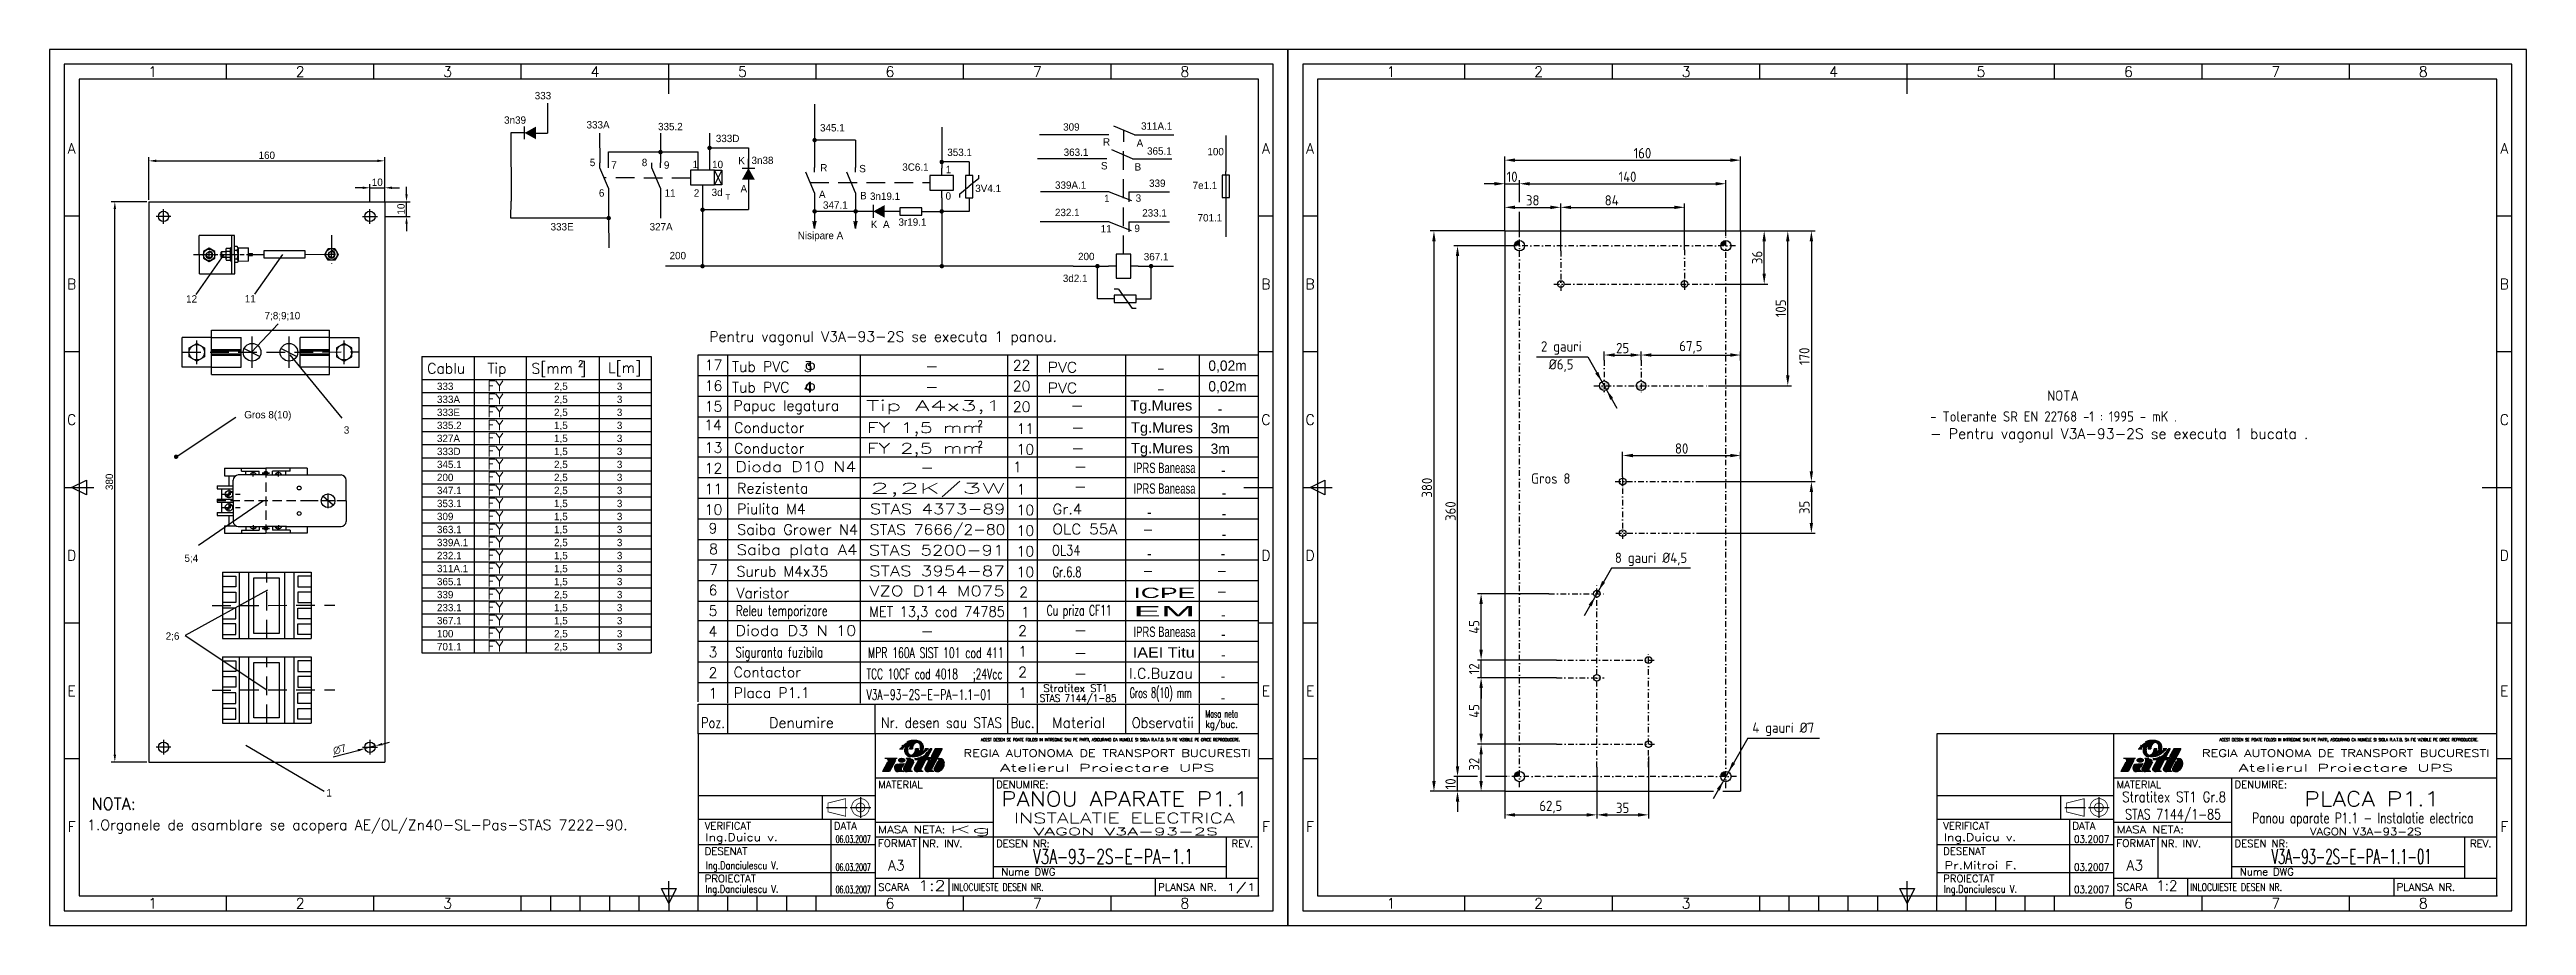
# Model space of a CAD drawing. Header units: millimetres. Extents: x 8 to 848, y 9 to 306.
import ezdxf
from ezdxf.enums import TextEntityAlignment as Align

# ---------------------------------------------------------------- set-up
doc = ezdxf.new("R2010")
doc.units = ezdxf.units.MM
for name, pattern in [('ACAD_ISO10W100', [18, 12, -3, 0, -3]), ('AM_ISO08W050x2', [9, 6, -0.75, 1.5, -0.75]), ('DASHDOT', [25.4, 12.7, -6.35, 0, -6.35]), ('DASHDOT2', [12.7, 6.35, -3.175, 0, -3.175]), ('DASHED2', [9.525, 6.35, -3.175]), ('HIDDEN2', [4.7625, 3.175, -1.5875])]:
    doc.linetypes.add(name, pattern=pattern)
for name, color, linetype in [('AXE', 1, 'DASHDOT2'), ('CONTUR', 5, 'Continuous'), ('COTE', 1, 'DASHDOT2'), ('LIN_GR', 3, 'Continuous'), ('LIN_SUB', 7, 'Continuous'), ('SUBTIRI', 1, 'Continuous')]:
    doc.layers.add(name, color=color, linetype=linetype)
doc.styles.add('ISO', font='SIMPLEX.shx')
doc.styles.add('ISOCP', font='SIMPLEX.SHX')
doc.styles.add('ISOCPR', font='isocp.shx')
doc.styles.add('ROMANC', font='romanc')
doc.dimstyles.new('ISO-25', dxfattribs={"dimtxt": 2.5, "dimasz": 2.5, "dimexe": 1.25, "dimexo": 0.625, "dimtad": 1, "dimtxsty": 'Standard', "dimcen": 2.5, "dimadec": 0, "dimazin": 0, "dimtfac": 1, "dimtmove": 0, "dimatfit": 3, "dimfxl": 0, "dimarcsym": 0})

msp = doc.modelspace()

# ---------------------------------------------------------------- texts
at = {"color": 2}
for s, height, p in [('333', 2.5, (172.9618, 289.6044)), ('3n39', 2.5, (162.576, 281.3159)), ('333A', 2.5, (190.5379, 279.7159)), ('335.2', 2.5, (214.7775, 279.1063)), ('333D', 2.5, (234.3828, 275.0905)), ('345.1', 2.5, (269.7127, 278.7017)), ('309', 2.5, (352.1689, 278.9678)), ('311A.1', 2.5, (378.5822, 279.2998)), ('5', 2.5, (191.6402, 266.941)), ('8', 2.5, (209.2763, 266.9367)), ('K', 2.5, (242.0145, 267.5655)), ('3n38', 2.5, (246.4828, 267.6552)), ('353.1', 2.5, (312.8676, 270.3766)), ('363.1', 2.5, (352.3378, 270.4115)), ('R', 2.5, (365.6742, 273.9081)), ('A', 2.5, (377.0776, 273.5268)), ('365.1', 2.5, (380.6167, 270.8309)), ('100', 2.5, (401.0898, 270.6177)), ('7', 2.5, (198.9151, 266.0599)), ('9', 2.5, (216.7716, 266.0599)), ('1', 2.5, (226.4927, 266.2703)), ('10', 2.5, (233.1162, 266.2623)), ('A', 2.5, (242.7484, 258.0607)), ('R', 2.5, (269.7926, 265.1376)), ('S', 2.5, (283.0175, 264.8549)), ('3C6.1', 2.5, (297.6034, 265.3667)), ('1', 2.5, (312.3559, 264.5547)), ('3V4.1', 2.5, (322.3554, 258.1498)), ('339A.1', 2.5, (349.4027, 259.2674)), ('S', 2.5, (364.9911, 265.825)), ('B', 2.5, (376.3944, 265.4437)), ('339', 2.5, (381.2986, 259.9022)), ('7e1.1', 2.5, (396.0724, 259.1594)), ('6', 2.5, (194.7265, 256.5889)), ('11', 2.5, (216.9921, 256.5889)), ('2', 2.5, (226.9124, 256.5889)), ('3d', 2.5, (232.9554, 256.8079)), ('T', 1.875, (237.7131, 255.529)), ('A', 2.5, (269.3506, 256.1325)), ('347.1', 2.5, (270.7191, 252.4974)), ('B', 2.5, (283.3077, 255.6839)), ('3n19.1', 2.5, (286.6615, 255.4937)), ('0', 2.5, (312.2922, 255.5812)), ('232.1', 2.5, (349.3826, 249.9912)), ('1', 2.5, (366.0511, 254.7324)), ('3', 2.5, (376.7562, 254.8678)), ('233.1', 2.5, (378.9809, 249.8287)), ('333E', 2.5, (178.3375, 245.1355)), ('327A', 2.5, (211.9217, 245.1355)), ('Nisipare A', 2.5, (262.1603, 242.178)), ('K', 2.5, (286.9251, 245.9248)), ('A', 2.5, (291.0792, 245.9606)), ('3r19.1', 2.5, (296.3208, 246.7203)), ('11', 2.5, (364.8882, 244.4472)), ('9', 2.5, (376.3388, 244.58)), ('701.1', 2.5, (397.7449, 248.1785)), ('200', 2.5, (218.6945, 235.3572)), ('200', 2.5, (357.2126, 235.0621)), ('367.1', 2.5, (379.5068, 234.9898)), ('3d2.1', 2.5, (352.0627, 227.6624)), ('333', 2.5, (139.8065, 191.0354)), ('2,5', 2.5, (179.5016, 191.0354)), ('3', 2.5, (200.8155, 191.0354)), ('333A', 2.5, (139.8065, 186.6214)), ('2,5', 2.5, (179.5016, 186.6214)), ('3', 2.5, (200.8155, 186.6214)), ('333E', 2.5, (139.8065, 182.2075)), ('335.2', 2.5, (139.8065, 177.7936)), ('2,5', 2.5, (179.5016, 182.2075)), ('1,5', 2.5, (179.5016, 177.7936)), ('3', 2.5, (200.8155, 182.2075)), ('3', 2.5, (200.8155, 177.7936)), ('327A', 2.5, (139.8065, 173.3797)), ('333D', 2.5, (139.8065, 168.9658)), ('1,5', 2.5, (179.5016, 173.3797)), ('1,5', 2.5, (179.5016, 168.9658)), ('3', 2.5, (200.8155, 173.3797)), ('3', 2.5, (200.8155, 168.9658)), ('345.1', 2.5, (139.8065, 164.5519)), ('200', 2.5, (139.8065, 160.138)), ('2,5', 2.5, (179.5016, 164.5519)), ('2,5', 2.5, (179.5016, 160.138)), ('3', 2.5, (200.8155, 164.5519)), ('3', 2.5, (200.8155, 160.138)), ('347.1', 2.5, (139.8065, 155.7241)), ('353.1', 2.5, (139.8065, 151.3101)), ('2,5', 2.5, (179.5016, 155.7241)), ('1,5', 2.5, (179.5016, 151.3101)), ('3', 2.5, (200.8155, 155.7241)), ('3', 2.5, (200.8155, 151.3101)), ('309', 2.5, (139.8065, 146.8962)), ('363.1', 2.5, (139.8065, 142.4823)), ('1,5', 2.5, (179.5016, 146.8962)), ('1,5', 2.5, (179.5016, 142.4823)), ('3', 2.5, (200.8155, 146.8962)), ('3', 2.5, (200.8155, 142.4823)), ('339A.1', 2.5, (139.8065, 138.0684)), ('232.1', 2.5, (139.8065, 133.6545)), ('2,5', 2.5, (179.5016, 138.0684)), ('1,5', 2.5, (179.5016, 133.6545)), ('3', 2.5, (200.8155, 138.0684)), ('3', 2.5, (200.8155, 133.6545)), ('311A.1', 2.5, (139.8065, 129.2406)), ('365.1', 2.5, (139.8065, 124.8267)), ('1,5', 2.5, (179.5016, 129.2406)), ('1,5', 2.5, (179.5016, 124.8267)), ('3', 2.5, (200.8155, 129.2406)), ('3', 2.5, (200.8155, 124.8267)), ('339', 2.5, (139.8065, 120.4128)), ('233.1', 2.5, (139.8065, 115.9988)), ('2,5', 2.5, (179.5016, 120.4128)), ('1,5', 2.5, (179.5016, 115.9988)), ('3', 2.5, (200.8155, 120.4128)), ('3', 2.5, (200.8155, 115.9988)), ('367.1', 2.5, (139.8065, 111.5849)), ('100', 2.5, (139.8065, 107.171)), ('2,5', 2.5, (179.5016, 107.171)), ('1,5', 2.5, (179.5016, 111.5849)), ('3', 2.5, (200.8155, 111.5849)), ('3', 2.5, (200.8155, 107.171)), ('701.1', 2.5, (139.8065, 102.7571)), ('2,5', 2.5, (179.5016, 102.7571)), ('3', 2.5, (200.8155, 102.7571))]:
    msp.add_text(s, height=height, dxfattribs=at).set_placement(p)
at = {"color": 1}
for s, p in [('12', (54.7278, 220.6728)), ('11', (74.6421, 220.7295)), ('7;8;9;10', (81.3503, 215.0063)), ('Gros 8(10)', (74.4494, 181.421)), ('3', (108.2137, 176.2164)), ('5;4', (54.1769, 132.7534)), ('2;6', (47.8242, 106.3627)), ('1', (102.2991, 53.1901))]:
    msp.add_text(s, height=2.5, dxfattribs=at).set_placement(p)
at = {"color": 50}
for s, width, p, p2 in [('    -    ', 0.666667, (374.7974, 196.7207), (395.7974, 196.7207)), ('Tg.Mures', 0.857143, (374.9569, 184.0735), (395.9569, 184.0735)), ('    -    ', 0.666667, (374.7974, 189.7207), (395.7974, 189.7207)), ('Tg.Mures', 0.857143, (375.1717, 176.5637), (396.1717, 176.5637)), ('Tg.Mures', 0.857143, (375.1717, 169.5637), (396.1717, 169.5637)), ('IPRS Baneasa', 0.529412, (376.0333, 162.8792), (397.0333, 162.8792)), ('IPRS Baneasa', 0.529412, (376.0333, 155.8792), (397.0333, 155.8792)), ('ICPE', 1.8, (375.9913, 120.504), (396.9913, 120.504)), ('EM', 3.6, (375.9804, 114.2512), (396.9804, 114.2512)), ('    -    ', 0.666667, (376.5336, 120.5002), (397.5336, 120.5002)), ('IPRS Baneasa', 0.529412, (376.0333, 107.3083), (397.0333, 107.3083)), ('IAEI Titu', 0.818182, (375.7722, 100.3009), (396.7722, 100.3009))]:
    msp.add_text(s, height=3.5, dxfattribs=dict(at, width=width)).set_placement(p, p2, align=Align.FIT)
for s, p in [('0,02m', (407.914, 197.5402)), ('0,02m', (407.914, 190.5402)), ('3m', (405.4153, 176.3785)), ('-', (405.4002, 182.8911)), ('3m', (405.4153, 169.3785)), ('-', (406.5333, 162.0892)), ('-', (406.7128, 154.397)), ('-', (381.4049, 147.8705)), ('-', (406.7128, 147.397)), ('-', (381.4049, 133.8705)), ('-', (406.4049, 133.8705)), ('-', (406.7128, 140.397)), ('-', (406.5333, 113.0892)), ('-', (406.5333, 106.5184)), ('-', (406.5333, 99.5184)), ('-', (406.4049, 92.2996)), ('-', (406.4049, 84.9476))]:
    msp.add_text(s, height=3.5, dxfattribs=at).set_placement(p, align=Align.CENTER)
at = {"color": 2, "style": 'ISOCPR'}
for s, p in [('- Tolerante SR EN 22768 -1 : 1995 - mK .', (646.214, 180.3162)), ('Gros 8', (510.8726, 159.2712))]:
    msp.add_text(s, height=3.5, dxfattribs=at).set_placement(p)
at = {"color": 1, "char_height": 3.5, "attachment_point": 5, "style": 'ISOCPR'}
for s, insert in [('2 gauri', (521.1178, 205.2938)), ('%%c6,5', (521.036, 199.3233)), ('8 gauri %%c4,5', (551.5245, 133.6233)), ('4 gauri %%c7', (596.3788, 76.0073))]:
    msp.add_mtext(s, dxfattribs=dict(at, insert=insert))
at = {"layer": 'COTE', "color": 6, "style": 'ISOCPR'}
msp.add_text('NOTA', height=3.5, dxfattribs=at).set_placement((685.8923, 187.3685))
at = {"layer": 'LIN_GR', "color": 3, "style": 'ISOCP'}
for s, p in [('17', (233.5973, 197.734)), ('16', (233.5973, 190.734)), ('15', (233.5973, 183.734)), ('14', (233.4177, 177.4262)), ('13', (233.5973, 169.734)), ('12', (233.5973, 162.734)), ('11', (233.5973, 155.734)), ('10', (233.5973, 148.734)), ('9', (233.4177, 142.4262)), ('5', (233.4177, 114.4262)), ('6', (233.4177, 121.4262)), ('4', (233.4177, 107.4262)), ('3', (233.4177, 100.4262)), ('2', (233.4177, 93.4262)), ('1', (233.4177, 86.4262))]:
    msp.add_text(s, height=3.5, dxfattribs=at).set_placement(p, align=Align.CENTER)
for s, height, p in [('8', 3.5, (232.0823, 135.3862)), ('7', 3.5, (232.0823, 128.3862)), ('NOTA:', 4, (22.6038, 48.7323))]:
    msp.add_text(s, height=height, dxfattribs=at).set_placement(p)
at = {"layer": 'LIN_SUB', "color": 2, "style": 'ISOCP'}
for s, height, p in [('Pentru vagonul V3A-93-2S se executa 1 panou.', 3.5, (232.1514, 207.4137)), ('Cablu', 3.5, (136.4905, 196.6243)), ('Tip', 3.5, (156.9391, 196.6243)), ('FY', 3.5, (156.9391, 190.6016)), ('S[mm ]', 3.5, (171.8337, 196.6243)), ('2', 2.1, (187.6418, 198.8831)), ('L[m]', 3.5, (197.8362, 196.8765)), ('FY', 3.5, (156.9391, 186.1877)), ('FY', 3.5, (156.9391, 181.7738)), ('FY', 3.5, (156.9391, 177.3598)), ('FY', 3.5, (156.9391, 172.9459)), ('- Pentru vagonul V3A-93-2S se executa 1 bucata .', 3.5, (646.1981, 174.468)), ('FY', 3.5, (156.9391, 168.532)), ('FY', 3.5, (156.9391, 164.1181)), ('FY', 3.5, (156.9391, 159.7042)), ('FY', 3.5, (156.9391, 155.2903)), ('FY', 3.5, (156.9391, 150.8764)), ('FY', 3.5, (156.9391, 146.4625)), ('FY', 3.5, (156.9391, 142.0485)), ('FY', 3.5, (156.9391, 137.6346)), ('FY', 3.5, (156.9391, 133.2207)), ('FY', 3.5, (156.9391, 128.8068)), ('FY', 3.5, (156.9391, 124.3929)), ('FY', 3.5, (156.9391, 119.979)), ('FY', 3.5, (156.9391, 115.5651)), ('FY', 3.5, (156.9391, 111.1512)), ('FY', 3.5, (156.9391, 106.7372)), ('FY', 3.5, (156.9391, 102.3233)), ('1.Organele de asamblare se acopera AE/OL/Zn40-SL-Pas-STAS 7222-90.', 3.5, (21.1409, 41.8276))]:
    msp.add_text(s, height=height, dxfattribs=at).set_placement(p)
at = {"layer": 'LIN_SUB', "color": 50, "style": 'ISOCP'}
for s, height, p in [('Tub PVC  3', 3.5, (239.859, 197.2037)), ('Tub PVC  4', 3.5, (239.859, 190.2037)), ('22', 3.5, (335.0978, 197.6301)), ('20', 3.5, (335.0978, 190.6301)), ('Papuc legatura', 3.5, (240.3505, 184.0218)), ('20', 3.5, (335.0978, 183.6301)), ('Conductor', 3.5, (240.5653, 176.512)), ('2', 2.1, (323.1428, 178.5804)), ('11', 3.5, (336.3424, 176.1623)), ('Conductor', 3.5, (240.5653, 169.512)), ('2', 2.1, (323.1428, 171.5804)), ('10', 3.5, (336.3424, 169.1623)), ('Rezistenta', 3.5, (241.5951, 155.9832)), ('Piulita M4', 3.5, (241.5951, 148.9832)), ('1', 3.5, (336.3424, 155.5915)), ('10', 3.5, (336.3424, 148.5915)), ('10', 3.5, (336.3424, 141.5915)), ('10', 3.5, (336.3424, 134.5915)), ('Surub M4x35', 3.5, (241.4231, 127.7875)), ('10', 3.5, (336.3424, 127.5915)), ('Varistor', 3.5, (241.3849, 120.4523)), ('2', 3.5, (337.2596, 120.7847)), ('1', 3.5, (337.8645, 113.9438)), ('Contactor', 3.5, (240.4177, 93.6262)), ('I.C.Buzau', 3.5, (374.5354, 93.1955)), ('Placa P1.1', 3.5, (240.4177, 86.6262))]:
    msp.add_text(s, height=height, dxfattribs=at).set_placement(p)
for s, width, p, p2 in [('   -   ', 0.942857, (296.2937, 197.4167), (318.2937, 197.4167)), ('PVC', 1.072691, (346.9138, 196.9884), (356.9256, 196.9884)), ('PVC', 1.072691, (346.9138, 189.9884), (356.9256, 189.9884)), ('Tip A4x3,1', 1.746835, (285.3505, 183.998), (331.3505, 183.998)), ('   -   ', 0.942857, (296.2937, 190.4167), (318.2937, 190.4167)), ('   -   ', 0.942857, (345.581, 184.0918), (367.581, 184.0918)), ('FY 1,5 mm  ', 1.254545, (285.5653, 176.4883), (331.5653, 176.4883)), ('   -   ', 0.942857, (345.7958, 176.582), (367.7958, 176.582)), ('FY 2,5 mm  ', 1.232143, (285.5653, 169.4883), (331.5653, 169.4883)), ('   -   ', 0.942857, (345.7958, 169.582), (367.7958, 169.582)), ('2,2K/3W', 2.075188, (286.5951, 155.9594), (332.5951, 155.9594)), ('   -   ', 0.942857, (294.6966, 163.0581), (316.6966, 163.0581)), ('   -   ', 0.942857, (346.6598, 163.3938), (368.6598, 163.3938)), ('STAS 4373-89', 1.159664, (286.5951, 148.9594), (332.5951, 148.9594)), ('Gr.4', 1.018148, (348.5764, 148.9024), (358.5882, 148.9024)), ('   -   ', 0.942857, (346.6154, 156.5682), (368.6154, 156.5682)), ('Saiba Grower N4', 0.924812, (241.5951, 141.9594), (282.5951, 141.9594)), ('STAS 7666/2-80', 0.982206, (286.5951, 141.9594), (332.5951, 141.9594)), ('OLC 55A', 0.977778, (348.4998, 142.1322), (370.4998, 142.1322)), ('Saiba plata A4', 1.029289, (241.4231, 135.1314), (282.4231, 135.1314)), ('STAS 5200-91', 1.2, (286.2511, 134.9594), (332.2511, 134.9594)), ('OL34', 0.778865, (348.4231, 134.9658), (358.0291, 134.9658)), ('STAS 3954-87', 1.154812, (286.3724, 127.942), (332.3724, 127.942)), ('Gr.6.8', 0.668788, (348.5842, 127.576), (358.3931, 127.576)), ('VZO D14 M075', 1.174468, (286.3849, 121.1527), (332.3849, 121.1527)), ('MET 13,3 cod 74785', 0.826347, (286.3849, 114.1527), (332.3849, 114.1527)), ('Cu priza CF11', 0.616822, (346.6154, 114.5682), (368.6154, 114.5682)), ('   -   ', 0.942857, (346.6598, 107.8229), (368.6598, 107.8229)), ('MPR 160A SIST 101 cod 411', 0.60793, (286.0333, 100.206), (332.0333, 100.206)), ('   -   ', 0.942857, (294.6966, 107.4872), (316.6966, 107.4872)), ('   -   ', 0.942857, (346.6598, 100.2143), (368.6598, 100.2143)), ('   -   ', 0.942857, (346.6598, 93.2143), (368.6598, 93.2143)), ('Gros 8(10) mm', 0.516393, (374.7537, 86.6284), (395.7537, 86.6284))]:
    msp.add_text(s, height=3.5, dxfattribs=dict(at, width=width)).set_placement(p, p2, align=Align.FIT)
at = {"layer": 'LIN_SUB', "color": 2, "style": 'ISOCP'}
for s, height, width, p, p2 in [('Dioda D10 N4', 3.5, 1.12844, (241.0333, 163.2926), (282.0333, 163.2926)), ('Dioda D3 N 10', 3.5, 1.042373, (241.0333, 107.7218), (282.0333, 107.7218)), ('STAS 7144/1-85', 2.5, 0.8, (344.2399, 85.3075), (370.2399, 85.3075)), ('Stratitex ST1', 2.5, 0.928643, (345.4177, 88.6595), (367.4177, 88.6595)), ('Poz.', 3.5, 0.813559, (229.4177, 76.4741), (237.4177, 76.4741)), ('Nr. desen sau STAS', 3.5, 0.763975, (290.4177, 76.4741), (331.4177, 76.4741)), ('Buc.', 3.5, 0.8, (334.4177, 76.4741), (342.4177, 76.4741)), ('Material', 3.5, 0.93913, (348.4177, 76.4741), (366.4177, 76.4741)), ('Observatii', 3.5, 0.851351, (375.4177, 76.4741), (396.4177, 76.4741)), ('Masa neta', 2.5, 0.573913, (400.4177, 79.9741), (411.4177, 79.9741)), ('kg/buc.', 2.5, 0.796552, (400.4177, 76.4741), (411.4177, 76.4741))]:
    msp.add_text(s, height=height, dxfattribs=dict(at, width=width)).set_placement(p, p2, align=Align.FIT)
at = {"layer": 'LIN_SUB', "color": 50, "style": 'ISOCP'}
for s, p in [('1', (336.6863, 163.197)), ('2', (338.4177, 107.6262)), ('1', (338.4177, 100.6262)), ('2', (338.4177, 93.6262)), ('1', (338.4177, 86.6262))]:
    msp.add_text(s, height=3.5, dxfattribs=at).set_placement(p, align=Align.CENTER)
at = {"layer": 'LIN_SUB', "color": 2, "style": 'ISOCP', "width": 0.942857}
for p in [(380.9559, 141.9803), (380.9559, 127.9803), (405.9559, 127.9803), (405.9559, 120.9803)]:
    msp.add_text('-', height=3.5, dxfattribs=at).set_placement(p, align=Align.CENTER)
at = {"layer": 'LIN_SUB', "color": 2, "style": 'ISOCP', "width": 0.724138}
for s, p in [('Releu temporizare', (241.1888, 114.4533)), ('Siguranta fuzibila', (241.0333, 100.3779))]:
    msp.add_text(s, height=3.5, dxfattribs=at).set_placement(p)
at = {"layer": 'LIN_SUB', "color": 50, "style": 'ISOCP', "width": 0.642857}
for s, p in [('TCC 10CF cod 4018', (285.5116, 93.0038)), (';24Vcc', (321.5515, 93.0062)), ('V3A-93-2S-E-PA-1.1-01', (285.5116, 86.0038))]:
    msp.add_text(s, height=3.5, dxfattribs=at).set_placement(p)
at = {"layer": 'LIN_SUB', "color": 2, "style": 'ISOCP'}
msp.add_text('Denumire', height=3.5, dxfattribs=at).set_placement((263.4177, 76.4741), align=Align.CENTER)
at = {"layer": 'LIN_SUB', "color": 50, "char_height": 3.5, "width": 7.3926, "attachment_point": 1, "style": 'ISOCP'}
for insert in [(264.5615, 200.7794), (264.5615, 193.7794)]:
    msp.add_mtext('{\\fSymbol|b0|i0|c2|p18;F}', dxfattribs=dict(at, insert=insert))

# ---------------------------------------------------------------- blocks, each defined once
blk = doc.blocks.new('ind3_12')
at = {"color": 70}
for p, q in [((0, 55), (-190, 55)), ((-190, 55), (-190, 0)), ((-130, 55), (-130, 0)), ((-130, 40), (0, 40)), ((-190, 26), (-130, 26))]:
    blk.add_line(p, q, dxfattribs=at)
at = {"color": 40}
for p, q in [((-125.82, 45.38), (-127.54, 42.15)), ((-125.13, 42.15), (-127.54, 42.15)), ((-122.56, 46.63), (-126.68, 46.63)), ((-123.11, 45.94), (-125.13, 42.15)), ((-120.23, 42.15), (-122.21, 42.15)), ((-121.71, 49.9), (-120.46, 49.9)), ((-120.12, 44.91), (-120.81, 43.6)), ((-119.12, 45.67), (-120.36, 43.36)), ((-118.05, 46.63), (-119.46, 46.63)), ((-117.39, 42.15), (-119.15, 42.15)), ((-118.34, 49.9), (-117.36, 49.9)), ((-116.85, 45.42), (-118, 43.26)), ((-117.39, 42.15), (-117.72, 42.33)), ((-115.18, 46.28), (-116.74, 43.36)), ((-116.7, 46.63), (-116.29, 46.65)), ((-116.6, 46.28), (-115.18, 46.28)), ((-115.31, 49.9), (-116.29, 49.9)), ((-116.29, 46.65), (-115.69, 46.73)), ((-115.69, 46.73), (-115.27, 46.82)), ((-113.77, 42.15), (-115.53, 42.15)), ((-115.27, 46.82), (-114.78, 46.97)), ((-114.78, 46.97), (-114.27, 47.24)), ((-112.77, 46.28), (-114.38, 43.26)), ((-113.77, 42.15), (-114.1, 42.33)), ((-111.94, 49.9), (-113.19, 49.9)), ((-111.75, 45.93), (-113.13, 43.36)), ((-112.95, 48.16), (-112.68, 48.4)), ((-112.77, 46.28), (-111.36, 46.28)), ((-112.68, 48.4), (-112.61, 48.47)), ((-110.84, 49.9), (-112.41, 46.97)), ((-112.41, 46.97), (-110.99, 46.97)), ((-110.16, 42.15), (-111.92, 42.15)), ((-111.75, 45.93), (-111.15, 45.93)), ((-110.84, 49.9), (-111.36, 49.9)), ((-110.99, 46.97), (-111.36, 46.28)), ((-110.41, 47.32), (-111.15, 45.93)), ((-109.64, 49.9), (-111.01, 47.32)), ((-111.01, 47.32), (-110.41, 47.32)), ((-107.23, 49.9), (-110.77, 43.26)), ((-110.16, 42.15), (-110.49, 42.33)), ((-108.74, 45.59), (-109.99, 43.26)), ((-107.23, 49.9), (-109.64, 49.9)), ((-108.78, 46.63), (-108.09, 46.63))]:
    blk.add_line(p, q, dxfattribs=at)
at = {"color": 240}
for p, q in [((-130, 34), (-190, 34)), ((-148, 34), (-148, 26)), ((-90, 40), (-90, 6)), ((-146.5, 30), (-139.5, 30)), ((-145, 26), (-145, 0)), ((-138.5, 30), (-131.5, 30)), ((-135, 33.5), (-135, 26.5)), ((-190, 17.5), (-130, 17.5)), ((-130, 25), (-90, 25)), ((-130, 20), (0, 20)), ((-115, 20), (-115, 6)), ((-11, 20), (-11, 6)), ((-90, 10), (-11, 10)), ((-190, 8), (-130, 8)), ((-130, 6), (0, 6)), ((-105, 6), (-105, 0)), ((-35, 6), (-35, 0))]:
    blk.add_line(p, q, dxfattribs=at)
at = {"color": 40}
for points in [[(-114.74, 49.9, 0.04888), (-114.64, 50.37, 0.067418), (-114.64, 50.71, 0.012512), (-114.71, 51.12, 0.046313), (-114.74, 51.23, 0.02866), (-114.83, 51.43, 0.04799), (-114.9, 51.53, 0.027533), (-115.01, 51.65, 0.02878), (-115.12, 51.74, 0.020408), (-115.27, 51.85, 0.028785), (-115.38, 51.91, 0.02307), (-115.48, 51.96, 0.025276), (-115.58, 51.99, 0.029587), (-115.69, 52.01, 0.0261), (-115.8, 52.02, 0.034106), (-115.93, 52.02, 0.03305), (-116.05, 52, 0.031407), (-116.17, 51.97, 0.027201), (-116.3, 51.91, 0.027571), (-116.45, 51.82, 0.032433), (-116.58, 51.73, 0.017982), (-116.7, 51.62, 0.025528), (-116.79, 51.53, 0.009898), (-116.89, 51.41, 0.014131), (-116.96, 51.31, 0.005952), (-117.02, 51.22, 0.007874), (-117.06, 51.15, 0.013516), (-117.13, 51.03, 0.012262), (-117.2, 50.9, 0.010996), (-117.25, 50.78, 0.020912), (-117.28, 50.71, 0.006638), (-117.28, 50.69, 0.003922), (-117.3, 50.64, 0.014081), (-117.33, 50.52, 0.011261), (-117.36, 50.37, 0.018498), (-117.36, 50.34, 0.00311), (-117.38, 50.18, 0.039527), (-117.38, 50.07, 0.0256), (-117.36, 49.9)], [(-113.68, 49.9, 0.047001), (-113.61, 50.39, 0.072657), (-113.64, 50.71, 0.024176), (-113.81, 51.3, 0.05712), (-113.92, 51.53, 0.02409), (-114.05, 51.71, 0.014395), (-114.28, 51.99, 0.046768), (-114.45, 52.15, 0.031027), (-114.74, 52.35)], [(-119.97, 49.9, 0.047001), (-120.05, 49.4, 0.072657), (-120.01, 49.08, 0.024176), (-119.84, 48.49, 0.05712), (-119.73, 48.26, 0.02409), (-119.6, 48.09, 0.014395), (-119.38, 47.81, 0.046768), (-119.2, 47.65, 0.031027), (-118.91, 47.44)], [(-118.91, 49.9, 0.04888), (-119.02, 49.43, 0.067418), (-119.01, 49.08, 0.012512), (-118.94, 48.67, 0.046313), (-118.91, 48.56, 0.02866), (-118.82, 48.37, 0.04799), (-118.75, 48.26, 0.027533), (-118.64, 48.15, 0.02878), (-118.53, 48.05, 0.020408), (-118.39, 47.95, 0.028785), (-118.28, 47.88, 0.02307), (-118.17, 47.84, 0.025276), (-118.07, 47.8, 0.029587), (-117.97, 47.78, 0.0261), (-117.85, 47.77, 0.034106), (-117.73, 47.77, 0.03305), (-117.6, 47.79, 0.031407), (-117.48, 47.83, 0.027201), (-117.36, 47.88, 0.027571), (-117.2, 47.97, 0.032433), (-117.07, 48.06, 0.017982), (-116.95, 48.18, 0.025528), (-116.87, 48.26, 0.009898), (-116.76, 48.39, 0.014131), (-116.7, 48.48, 0.005952), (-116.63, 48.57, 0.007874), (-116.59, 48.64, 0.013516), (-116.52, 48.76, 0.012262), (-116.45, 48.9, 0.010996), (-116.4, 49.02, 0.020912), (-116.38, 49.08, 0.006638), (-116.37, 49.11, 0.003922), (-116.35, 49.16, 0.014081), (-116.32, 49.28, 0.011261), (-116.29, 49.42, 0.018498), (-116.29, 49.45, 0.00311), (-116.27, 49.61, 0.039527), (-116.27, 49.73, 0.0256), (-116.29, 49.9)]]:
    blk.add_lwpolyline(points, format="xyb", dxfattribs=at)
at = {"color": 40, "flags": 128}
blk.add_lwpolyline([(-108.71, 42.18, 0.07519), (-108.1, 42.37, 0.103495), (-107.27, 43.01, 0.091904), (-106.74, 43.94, 0.085107), (-106.54, 45.08, 0.085107)], format="xyb", dxfattribs=at)
at = {"color": 240}
for points in [[(-146, 31.5, 0.25, 0.25, 0), (-140, 33, 0.25, 0.25, 0), (-140, 27, 0.25, 0.25, 0), (-146, 28.5, 0.25, 0.25, 0)], [(-135, 31.5, 0.25, 0.25, 1), (-135, 28.5, 0.25, 0.25, 1)]]:
    blk.add_lwpolyline(points, format="xyseb", close=True, dxfattribs=at)
blk.add_lwpolyline([(-135, 33, 0.25, 0.25, 1), (-135, 27, 0.25, 0.25, 1), (-135, 33, 0.25, 0.25, 1)], format="xyseb", dxfattribs=at)
at = {"color": 40}
for centre, radius, start, end in [((-96.55, 26.7), 34.29, 134.68173, 135.48651), ((-117.71, 49.53), 2.3, 144.00024, 170.76003), ((-117.8, 49.83), 2.74, 113.91101, 122.24004), ((-115.81, 45.34), 7.65, 108.93252, 113.91101), ((-115.07, 49.86), 3.27, 161.79053, 179.28483), ((-117.59, 50.52), 2.17, 96.82108, 108.93252), ((-116.41, 40.67), 12.1, 91.69644, 96.82108), ((-116.61, 47.25), 5.51, 78.6042, 91.69644), ((-116, 50.28), 2.42, 58.80187, 78.6042), ((-122.21, 43.44), 1.29, 94.59794, 270), ((-177.94, 750.15), 707.62, 274.50891, 274.68697), ((-120.23, 42.84), 0.689, 201.87291, 270), ((-119.75, 43.03), 0.689, 151.92751, 234.46154), ((-119.15, 43.87), 1.72, 234.46154, 270), ((-119.73, 46), 0.689, 331.92751, 66.48491), ((-117.66, 49.52), 2.42, 238.80187, 258.6042), ((-117.39, 42.94), 0.689, 151.92751, 241.92751), ((-116.14, 43.03), 0.689, 151.92751, 234.46154), ((-115.53, 43.87), 1.72, 234.46154, 270), ((-118.58, 49.94), 3.27, 341.79053, 359.28483), ((-113.78, 42.94), 0.689, 151.92751, 241.92751), ((-115.94, 50.27), 2.3, 324.00024, 350.76003), ((-112.52, 43.03), 0.689, 151.92751, 234.46154), ((-111.92, 43.87), 1.72, 234.46154, 270), ((-145.94, 81.79), 47.13, 315, 315.97302), ((-113.12, 49.86), 0.893, 316.89809, 318.65661), ((-115.09, 51.98), 4.23, 315.97302, 321.34019), ((-122.28, 57.73), 13.43, 321.34019, 324.35298), ((-110.16, 42.94), 0.689, 151.92751, 241.92751), ((-109.38, 42.94), 0.689, 151.92751, 242.78208), ((-108.99, 43.7), 1.55, 242.78208, 280.2311), ((-108.09, 45.08), 1.55, 0, 90)]:
    blk.add_arc(centre, radius, start, end, dxfattribs=at)
blk.add_point((0, 0))
for points in [[(-121.71, 49.9), (-120.46, 49.9), (-121.21, 50.52), (-120.18, 50.33)], [(-121.21, 50.52), (-120.18, 50.33), (-120.72, 51.03), (-119.93, 50.59)], [(-120.72, 51.03), (-119.93, 50.59), (-120.22, 51.49), (-119.57, 50.88)], [(-120.22, 51.49), (-119.57, 50.88), (-119.6, 51.93), (-118.18, 50.88)], [(-119.84, 50.38), (-118.6, 50.45), (-119.97, 49.9), (-118.91, 49.9)], [(-119.57, 50.88), (-118.18, 50.88), (-119.84, 50.38), (-118.6, 50.45)], [(-119.6, 51.93), (-118.18, 50.88), (-118.87, 52.35), (-118.18, 50.88)], [(-118.87, 52.35), (-118.18, 50.88), (-118.21, 52.6), (-118.18, 50.88)], [(-117.31, 50.61), (-118.27, 50.54), (-117.37, 50.27), (-118.32, 50.22)], [(-117.09, 51.1), (-118.18, 50.88), (-117.31, 50.61), (-118.27, 50.54)], [(-118.21, 52.6), (-118.18, 50.88), (-117.81, 52.68), (-118.18, 50.88)], [(-116.87, 52.76), (-118.18, 50.88), (-116.31, 52.75), (-118.18, 50.88)], [(-117.81, 52.68), (-118.18, 50.88), (-116.87, 52.76), (-118.18, 50.88)], [(-116.08, 51.99), (-116.31, 52.75), (-116.62, 51.7), (-118.18, 50.88)], [(-116.62, 51.7), (-118.18, 50.88), (-117.09, 51.1), (-118.18, 50.88)], [(-115.84, 51.99), (-116.08, 51.99), (-116.32, 51.86)], [(-116.31, 52.75), (-115.41, 52.63), (-115.84, 52.71)], [(-115.54, 51.98), (-115.41, 52.63), (-116.08, 51.99), (-116.31, 52.75)], [(-115.84, 51.99), (-115.54, 51.98), (-115.91, 51.97), (-115.51, 51.96)], [(-115.73, 51.96), (-115.33, 51.85), (-115.51, 51.96)], [(-115.09, 51.72), (-114.87, 52.42), (-115.54, 51.98), (-115.41, 52.63)], [(-115.41, 52.63), (-114.87, 52.42), (-115.11, 52.53)], [(-114.87, 51.48), (-114.18, 51.87), (-115.09, 51.72), (-114.87, 52.42)], [(-114.87, 52.42), (-114.18, 51.87), (-114.48, 52.17)], [(-114.68, 50.99), (-113.86, 51.41), (-114.87, 51.48), (-114.18, 51.87)], [(-114.63, 50.55), (-113.67, 50.85), (-114.68, 50.99), (-113.86, 51.41)], [(-114.65, 50.25), (-113.62, 50.26), (-114.63, 50.55), (-113.67, 50.85)], [(-113.67, 50.85), (-113.62, 50.26), (-113.61, 50.56)], [(-125.82, 45.38), (-123.11, 45.94), (-127.54, 42.15), (-125.13, 42.15)], [(-126.68, 46.63), (-122.56, 46.63), (-126.26, 46.53), (-122.84, 46.34)], [(-126.26, 46.53), (-122.84, 46.34), (-125.96, 46.29), (-123.05, 46.05)], [(-123.05, 46.05), (-125.96, 46.29), (-123.11, 45.94), (-125.77, 45.87)], [(-125.76, 45.63), (-123.11, 45.94), (-125.82, 45.38)], [(-125.77, 45.87), (-123.11, 45.94), (-125.76, 45.63), (-123.11, 45.94)], [(-123.17, 44.3), (-120.81, 43.6), (-123.49, 43.38), (-120.95, 43.16)], [(-123.17, 44.3), (-123.49, 43.38), (-123.29, 44.14), (-123.45, 43.79)], [(-123.49, 43.38), (-120.95, 43.16), (-123.49, 43.38), (-120.87, 42.58)], [(-123.49, 43.38), (-123.1, 42.51), (-123.42, 43), (-123.25, 42.69)], [(-123.49, 43.38), (-120.87, 42.58), (-123.1, 42.51), (-120.62, 42.27)], [(-122.31, 44.73), (-120.12, 44.91), (-123.17, 44.3), (-120.81, 43.6)], [(-122.31, 44.73), (-123.17, 44.3), (-122.7, 44.64), (-123.04, 44.43)], [(-123.1, 42.51), (-122.21, 42.15), (-122.93, 42.37), (-122.61, 42.22)], [(-123.1, 42.51), (-120.62, 42.27), (-122.21, 42.15), (-120.23, 42.15)], [(-122.28, 46.18), (-122.28, 45.84), (-122.31, 46.03)], [(-122.2, 46.34), (-122.22, 45.73), (-122.28, 46.18), (-122.28, 45.84)], [(-122.07, 46.5), (-122.04, 45.53), (-122.2, 46.34), (-122.22, 45.73)], [(-121.94, 46.59), (-121.9, 45.43), (-122.07, 46.5), (-122.04, 45.53)], [(-121.78, 46.68), (-121.71, 45.34), (-121.94, 46.59), (-121.9, 45.43)], [(-121.62, 46.75), (-121.56, 45.28), (-121.78, 46.68), (-121.71, 45.34)], [(-121.46, 46.79), (-121.43, 45.25), (-121.62, 46.75), (-121.56, 45.28)], [(-121.33, 46.82), (-121.31, 45.23), (-121.46, 46.79), (-121.43, 45.25)], [(-121.21, 46.83), (-121.2, 45.22), (-121.33, 46.82), (-121.31, 45.23)], [(-121.21, 46.83), (-121.1, 46.84), (-121.09, 45.21)], [(-121.09, 45.21), (-120.9, 45.21), (-121.21, 46.83), (-121.2, 45.22)], [(-121.1, 46.84), (-120.91, 46.84), (-121.09, 45.21), (-120.9, 45.21)], [(-120.9, 45.21), (-120.91, 46.84), (-120.81, 45.22), (-120.81, 46.83)], [(-120.81, 45.22), (-120.81, 46.83), (-120.68, 45.23), (-120.69, 46.82)], [(-120.68, 45.23), (-120.69, 46.82), (-120.56, 45.25), (-120.55, 46.79)], [(-120.56, 45.25), (-120.55, 46.79), (-120.42, 45.29), (-120.43, 46.76)], [(-120.42, 45.29), (-120.43, 46.76), (-120.27, 45.34), (-120.27, 46.7)], [(-120.42, 42.88), (-120.36, 43.36), (-120.43, 43.1)], [(-120.36, 43.36), (-116.85, 45.42), (-120.42, 42.88), (-118, 43.26)], [(-120.42, 42.88), (-118, 43.26), (-120.15, 42.47), (-118.06, 42.75)], [(-120.15, 42.47), (-120.42, 42.88), (-120.32, 42.64)], [(-119.12, 45.67), (-116.78, 45.9), (-120.36, 43.36), (-116.85, 45.42)], [(-120.27, 45.34), (-120.27, 46.7), (-120.14, 45.41), (-120.13, 46.63)], [(-120.15, 42.47), (-118.06, 42.75), (-119.15, 42.15), (-117.72, 42.33)], [(-119.15, 42.15), (-120.15, 42.47), (-119.72, 42.25)], [(-120.14, 45.41), (-120.13, 46.63), (-119.97, 45.52), (-119.99, 46.54)], [(-119.97, 49.9), (-118.91, 49.9), (-120.05, 49.4), (-119, 49.53)], [(-120.05, 49.4), (-119, 49.53), (-119.94, 48.79), (-119, 49.02)], [(-120.05, 49.4), (-119.94, 48.79), (-120.04, 49.24)], [(-120.04, 49.24), (-119.94, 48.79), (-120.03, 49.13)], [(-119.97, 45.52), (-119.99, 46.54), (-119.84, 45.65), (-119.88, 46.44)], [(-119.94, 48.79), (-119, 49.02), (-119.72, 48.25), (-118.92, 48.6)], [(-119.84, 45.65), (-119.88, 46.44), (-119.74, 45.8), (-119.77, 46.3)], [(-119.74, 45.8), (-119.77, 46.3), (-119.71, 45.9), (-119.72, 46.2)], [(-119.72, 48.25), (-118.92, 48.6), (-119.33, 47.76), (-118.75, 48.27)], [(-119.72, 46.2), (-119.71, 45.9), (-119.7, 46.13), (-119.69, 46.02)], [(-119.46, 46.63), (-118.05, 46.63), (-119.08, 46.21), (-117.05, 46.31)], [(-119.33, 47.76), (-118.75, 48.27), (-118.77, 47.37), (-118.43, 47.98)], [(-119.25, 46.4), (-119.09, 46.04), (-119.08, 46.21)], [(-119.15, 42.15), (-117.72, 42.33), (-117.39, 42.15)], [(-119.08, 46.21), (-117.05, 46.31), (-119.12, 45.67), (-116.78, 45.9)], [(-118.77, 47.37), (-118.43, 47.98), (-118.32, 47.19), (-118.12, 47.82)], [(-117.37, 50.27), (-118.32, 50.22), (-117.36, 49.9), (-118.34, 49.9)], [(-118.32, 47.19), (-118.12, 47.82), (-117.71, 47.07), (-117.72, 47.77)], [(-118.02, 43.03), (-117.9, 42.55), (-118.06, 42.75)], [(-118.05, 46.63), (-117.05, 46.31), (-117.7, 46.59), (-117.41, 46.5)], [(-117.71, 47.07), (-117.72, 47.77), (-117.14, 47.03), (-117.33, 47.9)], [(-117.14, 47.03), (-117.33, 47.9), (-116.45, 47.06), (-117.04, 48.09)], [(-117.05, 46.31), (-116.78, 45.9), (-116.88, 46.12)], [(-116.45, 47.06), (-117.04, 48.09), (-115.94, 47.1), (-116.74, 48.42)], [(-116.78, 45.9), (-116.85, 45.42), (-116.77, 45.67)], [(-116.74, 43.36), (-116.81, 42.88), (-116.82, 43.14)], [(-116.74, 43.36), (-114.38, 43.26), (-116.81, 42.88), (-114.44, 42.75)], [(-116.52, 42.46), (-116.81, 42.88), (-116.71, 42.66)], [(-116.81, 42.88), (-114.44, 42.75), (-116.52, 42.46), (-114.12, 42.34)], [(-116.7, 48.48), (-115.12, 47.31), (-116.74, 48.42)], [(-116.7, 48.48), (-116.7, 48.48), (-116.74, 48.42)], [(-115.94, 47.1), (-116.74, 48.42), (-115.12, 47.31), (-116.74, 48.42)], [(-115.18, 46.28), (-112.77, 46.28), (-116.74, 43.36), (-114.38, 43.26)], [(-116.45, 48.9), (-115.12, 47.31), (-116.7, 48.48)], [(-116.22, 46.66), (-116.7, 46.63), (-116.6, 46.28)], [(-116.6, 46.28), (-111.36, 46.28), (-116.22, 46.66), (-112.41, 46.97)], [(-115.53, 42.15), (-116.54, 42.47), (-116.1, 42.25)], [(-116.52, 42.46), (-114.12, 42.34), (-115.53, 42.15), (-113.77, 42.15)], [(-116.4, 49.03), (-115.48, 48.92), (-116.45, 48.9), (-115.12, 47.31)], [(-116.29, 49.44), (-115.35, 49.44), (-116.4, 49.03), (-115.48, 48.92)], [(-116.29, 49.9), (-115.31, 49.9), (-116.29, 49.44), (-115.35, 49.44)], [(-116.22, 46.66), (-115.25, 46.82), (-115, 46.76)], [(-115.48, 48.92), (-114.09, 48.92), (-115.01, 49.4), (-113.85, 49.33)], [(-115.48, 48.92), (-114.59, 48.13), (-115.12, 47.31)], [(-115.48, 48.92), (-114.09, 48.92), (-114.18, 47.78), (-115.12, 47.31)], [(-115.25, 46.82), (-114.79, 46.97), (-115, 46.76)], [(-115.01, 49.4), (-113.85, 49.33), (-114.75, 49.87), (-113.72, 49.72)], [(-115, 46.76), (-115, 46.76), (-114.79, 46.97), (-114.45, 46.8)], [(-114.35, 47.19), (-112.41, 46.97), (-114.79, 46.97), (-114.45, 46.8)], [(-114.75, 49.87), (-113.72, 49.72), (-114.65, 50.25), (-113.62, 50.26)], [(-114.09, 48.92), (-114.18, 47.78), (-114.59, 48.13)], [(-114.42, 42.94), (-114.29, 42.55), (-114.44, 42.75)], [(-114.36, 43.31), (-114.4, 43.15), (-114.38, 43.26)], [(-113.9, 47.46), (-112.41, 46.97), (-114.35, 47.19), (-112.41, 46.97)], [(-114.09, 48.92), (-113.61, 48.17), (-114.18, 47.78)], [(-113.69, 49.23), (-112.95, 48.75), (-114.09, 48.92), (-113.61, 48.17)], [(-113.49, 47.75), (-113.9, 47.46), (-112.41, 46.97)], [(-113.4, 49.55), (-112.44, 49.28), (-113.69, 49.23), (-112.95, 48.75)], [(-113.03, 48.1), (-112.41, 46.97), (-113.49, 47.75), (-112.41, 46.97)], [(-113.19, 49.9), (-111.94, 49.9), (-113.4, 49.55), (-112.44, 49.28)], [(-113.13, 43.36), (-113.19, 42.89), (-113.2, 43.13)], [(-113.13, 43.36), (-110.77, 43.26), (-113.19, 42.89)], [(-113.19, 42.89), (-110.77, 43.26), (-110.82, 42.72)], [(-112.92, 42.47), (-113.19, 42.89), (-113.1, 42.66)], [(-113.19, 42.89), (-110.82, 42.72), (-112.92, 42.47)], [(-111.75, 45.93), (-111.15, 45.93), (-113.13, 43.36), (-110.77, 43.26)], [(-112.65, 48.42), (-112.41, 46.97), (-113.03, 48.1), (-112.41, 46.97)], [(-112.92, 42.47), (-110.82, 42.72), (-111.92, 42.15)], [(-111.92, 42.15), (-112.92, 42.47), (-112.49, 42.25)], [(-112.22, 48.86), (-112.41, 46.97), (-112.65, 48.42), (-112.41, 46.97)], [(-111.36, 49.9), (-110.84, 49.9), (-111.76, 49.37), (-112.41, 46.97)], [(-111.76, 49.37), (-112.41, 46.97), (-112.22, 48.86), (-112.41, 46.97)], [(-112.41, 46.97), (-110.99, 46.97), (-111.36, 46.28)], [(-110.82, 42.72), (-111.92, 42.15), (-110.49, 42.33)], [(-110.49, 42.33), (-110.16, 42.15), (-111.92, 42.15)], [(-110.41, 47.32), (-107.23, 49.9), (-111.15, 45.93), (-110.73, 43.34)], [(-111.15, 45.93), (-110.77, 43.26), (-110.73, 43.34)], [(-109.64, 49.9), (-107.23, 49.9), (-111.01, 47.32), (-110.41, 47.32)], [(-110.8, 42.98), (-110.66, 42.53), (-110.82, 42.72)], [(-110.73, 43.34), (-110.78, 43.14), (-110.77, 43.26)], [(-109.99, 43.26), (-110.04, 42.73), (-110.07, 42.99)], [(-110.04, 42.73), (-109.99, 43.26), (-109.7, 42.32)], [(-109.7, 42.32), (-110.04, 42.73), (-109.91, 42.5)], [(-109.99, 43.26), (-108.74, 45.59), (-106.74, 43.94)], [(-109.99, 43.26), (-107.27, 43.01), (-106.74, 43.94)], [(-109.99, 43.26), (-108.1, 42.37), (-107.27, 43.01)], [(-109.99, 43.26), (-108.71, 42.18), (-108.1, 42.37)], [(-109.99, 43.26), (-109.7, 42.32), (-108.71, 42.18)], [(-108.71, 42.18), (-109.7, 42.32), (-109.23, 42.17)], [(-109.7, 42.32), (-109.7, 42.32), (-108.71, 42.18)], [(-108.78, 46.63), (-108.43, 46.63), (-108.69, 46.43), (-108.49, 46.44)], [(-108.74, 45.59), (-108.09, 46.63), (-108.66, 45.8)], [(-108.74, 45.59), (-106.98, 46.16), (-108.09, 46.63)], [(-108.74, 45.59), (-106.54, 45.08), (-106.98, 46.16)], [(-108.74, 45.59), (-106.74, 43.94), (-106.54, 45.08)], [(-108.69, 46.43), (-108.49, 46.44), (-108.64, 46.23), (-108.56, 46.21)], [(-108.43, 46.63), (-108.63, 46.02), (-108.09, 46.63), (-108.66, 45.8)], [(-108.66, 45.8), (-108.66, 45.8), (-108.43, 46.63), (-108.63, 46.02)], [(-108.64, 46.23), (-108.56, 46.21), (-108.63, 46.02)], [(-107.27, 43.01), (-108.1, 42.37), (-107.66, 42.64)], [(-108.09, 46.63), (-106.98, 46.16), (-107.61, 46.55), (-107.23, 46.37)], [(-106.74, 43.94), (-107.27, 43.01), (-106.96, 43.45)], [(-106.98, 46.16), (-106.54, 45.08), (-106.83, 45.98), (-106.62, 45.57)], [(-106.54, 45.08), (-106.74, 43.94), (-106.59, 44.51)]]:
    blk.add_solid(points, dxfattribs=at)
at = {"color": 40, "style": 'ISO', "width": 0.77078}
blk.add_text('ACEST DESEN SE POATE FOLOSI IN INTREGIME SAU PE PARTI, ASIGURAND CA NUMELE SI SIGLA R.A.T.B. SA FIE VIZIBILE PE ORICE REPRODUCERE.', height=1, dxfattribs=at).set_placement((-94.13, 52.45), (-6.3, 52.45), align=Align.FIT)
at = {"color": 240}
for s, style, width, p, p2 in [('REGIA AUTONOMA DE TRANSPORT BUCURESTI', 'ROMANC', 1.063101, (-100.04, 47.17), (-2.58, 47.17)), ('Atelierul Proiectare UPS', 'ROMANC', 1.425107, (-87.65, 42.18), (-14.86, 42.18)), ('FORMAT', 'ISO', 0.917397, (-129.11, 16.61), (-115.89, 16.61)), ('MASA NETA:', 'ISO', 1.009422, (-129, 21.25), (-106.17, 21.25)), ('INLOCUIESTE DESEN NR.', 'ISO', 0.687691, (-104, 1.75), (-72.89, 1.75))]:
    blk.add_text(s, height=2.5, dxfattribs=dict(at, style=style, width=width)).set_placement(p, p2, align=Align.FIT)
at = {"color": 240, "style": 'ISO'}
for s, p in [('MATERIAL', (-129, 36.5)), ('DENUMIRE:', (-89, 36.5)), ('VERIFICAT', (-187.81, 22.5)), ('DATA', (-144, 22.5)), ('NR. INV.', (-114, 16.5)), ('DESEN NR:', (-89, 16.5)), ('DESENAT', (-187.81, 13.97)), ('PROIECTAT', (-187.81, 4.66)), ('SCARA', (-129, 1.75)), ('PLANSA NR.', (-34, 1.75))]:
    blk.add_text(s, height=2.5, dxfattribs=at).set_placement(p)
blk.add_text('REV.', height=2.5, dxfattribs=at).set_placement((-5.5, 17.75), align=Align.MIDDLE)
at = {"color": 50, "style": 'ISO'}
for tag, height, width, p, p2 in [('MATERIAL', 3.5, 1.837708, (-127.1, 31.84), (-91.87, 31.84)), ('STAS_MATERIAL', 3.5, 2.784754, (-126.09, 25.95), (-91.75, 25.95)), ('ANSAMBLU', 3.5, 2.48631, (-83.01, 24.67), (-8.01, 24.67)), ('VERIFICAT', 2.5, 0.86708, (-187.61, 18.63), (-163.04, 18.63)), ('DESENAT', 2.5, 1.026691, (-187.39, 9.14), (-162.83, 9.14)), ('PROIECTAT', 2.5, 1.037581, (-187.61, 1.12), (-162.78, 1.12)), ('SCARA', 3.5, 1.565143, (-115.5, 1.75), (-106.11, 1.75))]:
    blk.add_attdef(tag, text='', height=height, dxfattribs=dict(at, width=width)).set_placement(p, p2, align=Align.FIT)
at = {"color": 70, "style": 'ISO'}
for tag, width, p, p2 in [('DENUMIRE_DESEN', 1.844561, (-87.29, 30.44), (-3.41, 30.44)), ('NUMAR_DESEN', 1.112195, (-76.49, 10.87), (-22.2, 10.87))]:
    blk.add_attdef(tag, text='', height=5, dxfattribs=dict(at, width=width)).set_placement(p, p2, align=Align.FIT)
at = {"color": 240, "style": 'ISO'}
for tag, width, p, p2 in [('DATA', 0.588678, (-143.42, 18.04), (-131.51, 18.04)), ('MASA', 3.701178, (-105.03, 21.25), (-90.49, 21.25)), ('SUBANSAMBLU', 3.628523, (-76.35, 20.58), (-13.71, 20.58)), ('DATA', 0.588678, (-143.42, 8.49), (-131.51, 8.49)), ('DATA', 0.588678, (-143.42, 0.97), (-131.51, 0.97)), ('PLANSA', 1.983142, (-10.91, 1.75), (-0.76, 1.75))]:
    blk.add_attdef(tag, text='', height=2.5, dxfattribs=dict(at, width=width)).set_placement(p, p2, align=Align.FIT)
at = {"color": 50, "style": 'ISO'}
blk.add_attdef('FORMAT', text='', height=3.5, dxfattribs=at).set_placement((-122.83, 8.67), align=Align.CENTER)
at = {"color": 240, "style": 'ISO'}
blk.add_attdef('NUME_DWG', (-87.2, 6.95), '', height=2.5, dxfattribs=at)
blk = doc.blocks.new('a3')
at = {"color": 70}
for p, q in [((-360, 287), (-360, 292)), ((-310, 287), (-310, 292)), ((-260, 287), (-260, 292)), ((-210, 282), (-210, 292)), ((-160, 287), (-160, 292)), ((-110, 287), (-110, 292)), ((-60, 287), (-60, 292)), ((-410, 240.5), (-415, 240.5)), ((-5, 240.5), (-10, 240.5)), ((-410, 194.5), (-415, 194.5)), ((-5, 194.5), (-10, 194.5)), ((-415, 148.5), (-405, 148.5)), ((-412.5, 148.5), (-407.5, 151)), ((-407.5, 146), (-412.5, 148.5)), ((-407.5, 151), (-407.5, 146)), ((-15, 148.5), (-5, 148.5)), ((-410, 102.5), (-415, 102.5)), ((-5, 102.5), (-10, 102.5)), ((-410, 56.5), (-415, 56.5)), ((-5, 56.5), (-10, 56.5)), ((-360, 5), (-360, 10)), ((-310, 5), (-310, 10)), ((-260, 5), (-260, 10)), ((-250, 5), (-250, 10)), ((-240, 5), (-240, 10)), ((-230, 5), (-230, 10)), ((-220, 5), (-220, 10)), ((-212.5, 12.5), (-207.5, 12.5)), ((-210, 7.5), (-212.5, 12.5)), ((-210, 10), (-210, 15)), ((-207.5, 12.5), (-210, 7.5)), ((-210, 10), (-210, 5)), ((-200, 5), (-200, 10)), ((-190, 5), (-190, 10)), ((-180, 5), (-180, 10)), ((-170, 5), (-170, 10)), ((-160, 5), (-160, 10)), ((-110, 5), (-110, 10)), ((-60, 5), (-60, 10)), ((-260, 5), (-160, 5))]:
    blk.add_line(p, q, dxfattribs=at)
at = {"color": 240}
for points in [[(0, 297), (-420, 297), (-420, 0), (0, 0)], [(-5, 292), (-415, 292), (-415, 5), (-5, 5)]]:
    blk.add_lwpolyline(points, close=True, dxfattribs=at)
at = {"color": 70}
blk.add_lwpolyline([(-10, 287), (-410, 287), (-410, 10), (-10, 10)], close=True, dxfattribs=at)
at = {"color": 50}
for s, style, p in [('1', 'ISOCP', (-385, 289.5)), ('2', 'ISO', (-335, 289.5)), ('3', 'ISO', (-285, 289.5)), ('4', 'ISO', (-235, 289.5)), ('5', 'ISO', (-185, 289.5)), ('6', 'ISO', (-135, 289.5)), ('7', 'ISO', (-85, 289.5)), ('8', 'ISO', (-35, 289.5)), ('A', 'ISO', (-412.5, 263.5)), ('A', 'ISO', (-7.5, 263.5)), ('B', 'ISO', (-412.5, 217.5)), ('B', 'ISO', (-7.5, 217.5)), ('C', 'ISO', (-412.5, 171.5)), ('C', 'ISO', (-7.5, 171.5)), ('D', 'ISO', (-412.5, 125.5)), ('D', 'ISO', (-7.5, 125.5)), ('E', 'ISO', (-412.5, 79.5)), ('E', 'ISO', (-7.5, 79.5)), ('F', 'ISO', (-412.5, 33.5)), ('F', 'ISO', (-7.5, 33.5)), ('1', 'ISOCP', (-385, 7.5)), ('2', 'ISO', (-335, 7.5)), ('3', 'ISO', (-285, 7.5)), ('6', 'ISO', (-135, 7.5)), ('7', 'ISO', (-85, 7.5)), ('8', 'ISO', (-35, 7.5))]:
    blk.add_text(s, height=3.5, dxfattribs=dict(at, style=style)).set_placement(p, align=Align.MIDDLE)
blk = doc.blocks.new('*D14')
at = {"color": 0, "lineweight": -2}
for p, q in [((42.09, 255.52), (42.09, 269.99)), ((122.09, 255.52), (122.09, 269.99)), ((44.59, 268.74), (119.59, 268.74))]:
    blk.add_line(p, q, dxfattribs=at)
at = {"color": 0}
for points in [[(44.59, 269.15), (44.59, 268.32), (42.09, 268.74)], [(119.59, 269.15), (119.59, 268.32), (122.09, 268.74)]]:
    blk.add_solid(points, dxfattribs=at)
at = {"layer": 'Defpoints', "color": 0}
for p in [(122.09, 268.74), (42.09, 254.89), (122.09, 254.89)]:
    blk.add_point(p, dxfattribs=at)
at = {"color": 0, "insert": (82.09, 270.61), "char_height": 2.5, "attachment_point": 5}
blk.add_mtext('160', dxfattribs=at)
blk = doc.blocks.new('*D15')
at = {"color": 0, "lineweight": -2}
for p, q in [((41.46, 254.89), (29.31, 254.89)), ((30.56, 67.39), (30.56, 252.39)), ((41.46, 64.89), (29.31, 64.89))]:
    blk.add_line(p, q, dxfattribs=at)
at = {"color": 0}
for points in [[(30.15, 252.39), (30.98, 252.39), (30.56, 254.89)], [(30.15, 67.39), (30.98, 67.39), (30.56, 64.89)]]:
    blk.add_solid(points, dxfattribs=at)
at = {"layer": 'Defpoints', "color": 0}
for p in [(30.56, 254.89), (42.09, 254.89), (42.09, 64.89)]:
    blk.add_point(p, dxfattribs=at)
at = {"color": 0, "insert": (28.69, 159.89), "char_height": 2.5, "attachment_point": 5, "rotation": 90}
blk.add_mtext('380', dxfattribs=at)
blk = doc.blocks.new('*D16')
at = {"color": 0, "lineweight": -2}
for p, q in [((122.07, 254.89), (130.73, 254.89)), ((129.48, 257.39), (129.48, 259.89)), ((129.48, 249.89), (129.48, 254.89)), ((122.07, 249.89), (130.73, 249.89)), ((129.48, 247.39), (129.48, 244.89))]:
    blk.add_line(p, q, dxfattribs=at)
at = {"color": 0}
for points in [[(129.07, 257.39), (129.9, 257.39), (129.48, 254.89)], [(129.07, 247.39), (129.9, 247.39), (129.48, 249.89)]]:
    blk.add_solid(points, dxfattribs=at)
at = {"layer": 'Defpoints', "color": 0}
for p in [(121.45, 254.89), (129.48, 254.89), (121.45, 249.89)]:
    blk.add_point(p, dxfattribs=at)
at = {"color": 0, "insert": (127.61, 252.39), "char_height": 2.5, "attachment_point": 5, "rotation": 90}
blk.add_mtext('10', dxfattribs=at)
blk = doc.blocks.new('*D17')
at = {"color": 0, "lineweight": -2}
for p, q in [((117.07, 254.89), (117.07, 260.85)), ((122.07, 254.89), (122.07, 260.85)), ((114.57, 259.6), (112.07, 259.6)), ((117.07, 259.6), (122.07, 259.6)), ((124.57, 259.6), (127.07, 259.6))]:
    blk.add_line(p, q, dxfattribs=at)
at = {"color": 0}
for points in [[(114.57, 260.02), (114.57, 259.18), (117.07, 259.6)], [(124.57, 260.02), (124.57, 259.18), (122.07, 259.6)]]:
    blk.add_solid(points, dxfattribs=at)
at = {"layer": 'Defpoints', "color": 0}
for p in [(117.07, 254.27), (122.07, 259.6), (122.07, 254.27)]:
    blk.add_point(p, dxfattribs=at)
at = {"color": 0, "insert": (119.57, 261.47), "char_height": 2.5, "attachment_point": 5}
blk.add_mtext('10', dxfattribs=at)
blk = doc.blocks.new('*D18')
at = {"color": 0, "lineweight": -2}
for p, q in [((104.61, 66.68), (113.01, 68.85)), ((118.82, 70.34), (115.43, 69.47)), ((121.24, 70.97), (123.66, 71.59))]:
    blk.add_line(p, q, dxfattribs=at)
at = {"color": 0}
for points in [[(112.91, 69.25), (113.12, 68.44), (115.43, 69.47)], [(121.14, 71.37), (121.35, 70.56), (118.82, 70.34)]]:
    blk.add_solid(points, dxfattribs=at)
at = {"layer": 'Defpoints', "color": 0}
for p in [(115.43, 69.47), (118.82, 70.34)]:
    blk.add_point(p, dxfattribs=at)
at = {"color": 0, "insert": (106.77, 69.17), "char_height": 2.5, "attachment_point": 5, "rotation": 14.44687}
blk.add_mtext('∅7', dxfattribs=at)
blk = doc.blocks.new('*D41')
at = {"layer": 'COTE', "color": 1, "linetype": 'Continuous'}
for p, q in [((516.93, 121.97), (492.66, 121.97)), ((493.91, 102.97), (493.91, 118.47)), ((519.45, 99.47), (492.66, 99.47))]:
    blk.add_line(p, q, dxfattribs=at)
for points in [[(493.33, 118.47), (494.49, 118.47), (493.91, 121.97)], [(493.33, 102.97), (494.49, 102.97), (493.91, 99.47)]]:
    blk.add_solid(points, dxfattribs=at)
at = {"layer": 'Defpoints', "color": 0, "linetype": 'Continuous'}
for p in [(493.91, 121.97), (516.93, 121.97), (519.45, 99.47)]:
    blk.add_point(p, dxfattribs=at)
at = {"layer": 'COTE', "color": 1, "linetype": 'Continuous', "insert": (491.54, 110.72), "char_height": 3.5, "attachment_point": 5, "rotation": 90, "style": 'ISOCPR'}
blk.add_mtext('45', dxfattribs=at)
blk = doc.blocks.new('*D42')
at = {"layer": 'COTE', "color": 1, "linetype": 'Continuous'}
for p, q in [((493.91, 102.97), (493.91, 106.47)), ((519.45, 99.47), (492.66, 99.47)), ((519.47, 93.47), (492.66, 93.47)), ((493.91, 93.47), (493.91, 99.47)), ((493.91, 89.97), (493.91, 86.47))]:
    blk.add_line(p, q, dxfattribs=at)
for points in [[(493.33, 102.97), (494.49, 102.97), (493.91, 99.47)], [(493.33, 89.97), (494.49, 89.97), (493.91, 93.47)]]:
    blk.add_solid(points, dxfattribs=at)
at = {"layer": 'Defpoints', "color": 0, "linetype": 'Continuous'}
for p in [(493.91, 99.47), (519.45, 99.47), (519.47, 93.47)]:
    blk.add_point(p, dxfattribs=at)
at = {"layer": 'COTE', "color": 1, "linetype": 'Continuous', "insert": (491.54, 96.47), "char_height": 3.5, "attachment_point": 5, "rotation": 90, "style": 'ISOCPR'}
blk.add_mtext('12', dxfattribs=at)
blk = doc.blocks.new('*D43')
at = {"layer": 'COTE', "color": 1, "linetype": 'Continuous'}
for p, q in [((519.47, 93.47), (492.66, 93.47)), ((493.91, 74.47), (493.91, 89.97)), ((519.5, 70.97), (492.66, 70.97))]:
    blk.add_line(p, q, dxfattribs=at)
for points in [[(493.33, 89.97), (494.49, 89.97), (493.91, 93.47)], [(493.33, 74.47), (494.49, 74.47), (493.91, 70.97)]]:
    blk.add_solid(points, dxfattribs=at)
at = {"layer": 'Defpoints', "color": 0, "linetype": 'Continuous'}
for p in [(493.91, 93.47), (519.47, 93.47), (519.5, 70.97)]:
    blk.add_point(p, dxfattribs=at)
at = {"layer": 'COTE', "color": 1, "linetype": 'Continuous', "insert": (491.54, 82.22), "char_height": 3.5, "attachment_point": 5, "rotation": 90, "style": 'ISOCPR'}
blk.add_mtext('45', dxfattribs=at)
blk = doc.blocks.new('*D44')
at = {"layer": 'COTE', "color": 1, "linetype": 'Continuous'}
for p, q in [((519.5, 70.97), (492.66, 70.97)), ((493.91, 58.47), (493.91, 67.47)), ((501.91, 54.97), (492.66, 54.97))]:
    blk.add_line(p, q, dxfattribs=at)
for points in [[(493.33, 67.47), (494.49, 67.47), (493.91, 70.97)], [(493.33, 58.47), (494.49, 58.47), (493.91, 54.97)]]:
    blk.add_solid(points, dxfattribs=at)
at = {"layer": 'Defpoints', "color": 0, "linetype": 'Continuous'}
for p in [(493.91, 70.97), (519.5, 70.97), (501.91, 54.97)]:
    blk.add_point(p, dxfattribs=at)
at = {"layer": 'COTE', "color": 1, "linetype": 'Continuous', "insert": (491.54, 64.14), "char_height": 3.5, "attachment_point": 5, "rotation": 90, "style": 'ISOCPR'}
blk.add_mtext('32', dxfattribs=at)
blk = doc.blocks.new('*D45')
at = {"layer": 'COTE', "color": 1, "linetype": 'Continuous'}
for p, q in [((533.16, 63.15), (533.16, 45.72)), ((501.91, 54.97), (501.91, 45.72)), ((505.41, 46.97), (529.66, 46.97))]:
    blk.add_line(p, q, dxfattribs=at)
for points in [[(505.41, 47.55), (505.41, 46.38), (501.91, 46.97)], [(529.66, 47.55), (529.66, 46.38), (533.16, 46.97)]]:
    blk.add_solid(points, dxfattribs=at)
at = {"layer": 'Defpoints', "color": 0, "linetype": 'Continuous'}
for p in [(533.16, 63.15), (501.91, 54.97), (533.16, 46.97)]:
    blk.add_point(p, dxfattribs=at)
at = {"layer": 'COTE', "color": 1, "linetype": 'Continuous', "insert": (517.54, 49.6), "char_height": 3.5, "attachment_point": 5, "style": 'ISOCPR'}
blk.add_mtext('62,5', dxfattribs=at)
blk = doc.blocks.new('*D46')
at = {"layer": 'COTE', "color": 1, "linetype": 'Continuous'}
for p, q in [((501.91, 244.97), (501.91, 254.22)), ((505.41, 252.97), (517.41, 252.97)), ((520.91, 238.25), (520.91, 254.22))]:
    blk.add_line(p, q, dxfattribs=at)
for points in [[(505.41, 253.55), (505.41, 252.38), (501.91, 252.97)], [(517.41, 253.55), (517.41, 252.38), (520.91, 252.97)]]:
    blk.add_solid(points, dxfattribs=at)
at = {"layer": 'Defpoints', "color": 0, "linetype": 'Continuous'}
for p in [(520.91, 252.97), (501.91, 244.97), (520.91, 238.25)]:
    blk.add_point(p, dxfattribs=at)
at = {"layer": 'COTE', "color": 1, "linetype": 'Continuous', "insert": (511.41, 255.34), "char_height": 3.5, "attachment_point": 5, "style": 'ISOCPR'}
blk.add_mtext('38', dxfattribs=at)
blk = doc.blocks.new('*D47')
at = {"layer": 'COTE', "color": 1, "linetype": 'Continuous'}
for p, q in [((498.41, 260.97), (494.91, 260.97)), ((501.91, 244.97), (501.91, 262.22)), ((501.91, 260.97), (506.91, 260.97)), ((506.91, 254.76), (506.91, 262.22)), ((510.41, 260.97), (513.91, 260.97))]:
    blk.add_line(p, q, dxfattribs=at)
for points in [[(498.41, 261.55), (498.41, 260.38), (501.91, 260.97)], [(510.41, 261.55), (510.41, 260.38), (506.91, 260.97)]]:
    blk.add_solid(points, dxfattribs=at)
at = {"layer": 'Defpoints', "color": 0, "linetype": 'Continuous'}
for p in [(506.91, 260.97), (506.91, 254.76), (501.91, 244.97)]:
    blk.add_point(p, dxfattribs=at)
at = {"layer": 'COTE', "color": 1, "linetype": 'Continuous', "insert": (504.41, 263.34), "char_height": 3.5, "attachment_point": 5, "style": 'ISOCPR'}
blk.add_mtext('10', dxfattribs=at)
blk = doc.blocks.new('*D48')
at = {"layer": 'COTE', "color": 1, "linetype": 'Continuous'}
for p, q in [((506.91, 254.76), (506.91, 262.22)), ((510.41, 260.97), (573.41, 260.97)), ((576.91, 243.22), (576.91, 262.22))]:
    blk.add_line(p, q, dxfattribs=at)
for points in [[(510.41, 261.55), (510.41, 260.38), (506.91, 260.97)], [(573.41, 261.55), (573.41, 260.38), (576.91, 260.97)]]:
    blk.add_solid(points, dxfattribs=at)
at = {"layer": 'Defpoints', "color": 0, "linetype": 'Continuous'}
for p in [(576.91, 260.97), (506.91, 254.76), (576.91, 243.22)]:
    blk.add_point(p, dxfattribs=at)
at = {"layer": 'COTE', "color": 1, "linetype": 'Continuous', "insert": (543.55, 263.34), "char_height": 3.5, "attachment_point": 5, "style": 'ISOCPR'}
blk.add_mtext('140', dxfattribs=at)
blk = doc.blocks.new('*D49')
at = {"layer": 'COTE', "color": 1, "linetype": 'Continuous'}
for p, q in [((501.91, 244.97), (501.91, 270.22)), ((505.41, 268.97), (578.41, 268.97)), ((581.91, 244.97), (581.91, 270.22))]:
    blk.add_line(p, q, dxfattribs=at)
for points in [[(505.41, 269.55), (505.41, 268.38), (501.91, 268.97)], [(578.41, 269.55), (578.41, 268.38), (581.91, 268.97)]]:
    blk.add_solid(points, dxfattribs=at)
at = {"layer": 'Defpoints', "color": 0, "linetype": 'Continuous'}
for p in [(581.91, 268.97), (501.91, 244.97), (581.91, 244.97)]:
    blk.add_point(p, dxfattribs=at)
at = {"layer": 'COTE', "color": 1, "linetype": 'Continuous', "insert": (548.61, 271.34), "char_height": 3.5, "attachment_point": 5, "style": 'ISOCPR'}
blk.add_mtext('160', dxfattribs=at)
blk = doc.blocks.new('*D50')
at = {"layer": 'COTE', "color": 1, "linetype": 'Continuous'}
for p, q in [((504.18, 239.97), (484.66, 239.97)), ((485.91, 63.47), (485.91, 236.47)), ((492.73, 59.97), (484.66, 59.97))]:
    blk.add_line(p, q, dxfattribs=at)
for points in [[(485.33, 236.47), (486.49, 236.47), (485.91, 239.97)], [(485.33, 63.47), (486.49, 63.47), (485.91, 59.97)]]:
    blk.add_solid(points, dxfattribs=at)
at = {"layer": 'Defpoints', "color": 0, "linetype": 'Continuous'}
for p in [(485.91, 239.97), (504.18, 239.97), (492.73, 59.97)]:
    blk.add_point(p, dxfattribs=at)
at = {"layer": 'COTE', "color": 1, "linetype": 'Continuous', "insert": (483.54, 149.97), "char_height": 3.5, "attachment_point": 5, "rotation": 90, "style": 'ISOCPR'}
blk.add_mtext('360', dxfattribs=at)
blk = doc.blocks.new('*D51')
at = {"layer": 'COTE', "color": 1, "linetype": 'Continuous'}
for p, q in [((501.91, 244.97), (476.66, 244.97)), ((477.91, 241.47), (477.91, 58.47)), ((501.91, 54.97), (476.66, 54.97))]:
    blk.add_line(p, q, dxfattribs=at)
for points in [[(477.33, 241.47), (478.49, 241.47), (477.91, 244.97)], [(477.33, 58.47), (478.49, 58.47), (477.91, 54.97)]]:
    blk.add_solid(points, dxfattribs=at)
at = {"layer": 'Defpoints', "color": 0, "linetype": 'Continuous'}
for p in [(501.91, 244.97), (477.91, 54.97), (501.91, 54.97)]:
    blk.add_point(p, dxfattribs=at)
at = {"layer": 'COTE', "color": 1, "linetype": 'Continuous', "insert": (475.54, 157.92), "char_height": 3.5, "attachment_point": 5, "rotation": 90, "style": 'ISOCPR'}
blk.add_mtext('380', dxfattribs=at)
blk = doc.blocks.new('*D52')
at = {"layer": 'COTE', "color": 1, "linetype": 'Continuous'}
for p, q in [((492.73, 59.97), (484.66, 59.97)), ((485.91, 63.47), (485.91, 66.97)), ((485.91, 54.97), (485.91, 59.97)), ((501.91, 54.97), (484.66, 54.97)), ((485.91, 51.47), (485.91, 47.97))]:
    blk.add_line(p, q, dxfattribs=at)
for points in [[(485.33, 63.47), (486.49, 63.47), (485.91, 59.97)], [(485.33, 51.47), (486.49, 51.47), (485.91, 54.97)]]:
    blk.add_solid(points, dxfattribs=at)
at = {"layer": 'Defpoints', "color": 0, "linetype": 'Continuous'}
for p in [(485.91, 59.97), (492.73, 59.97), (501.91, 54.97)]:
    blk.add_point(p, dxfattribs=at)
at = {"layer": 'COTE', "color": 1, "linetype": 'Continuous', "insert": (483.54, 57.47), "char_height": 3.5, "attachment_point": 5, "rotation": 90, "style": 'ISOCPR'}
blk.add_mtext('10', dxfattribs=at)
blk = doc.blocks.new('*D53')
at = {"layer": 'COTE', "color": 1, "linetype": 'Continuous'}
for p, q in [((581.91, 244.97), (607.16, 244.97)), ((605.91, 241.47), (605.91, 163.47)), ((567.32, 159.97), (607.16, 159.97))]:
    blk.add_line(p, q, dxfattribs=at)
for points in [[(605.33, 241.47), (606.49, 241.47), (605.91, 244.97)], [(605.33, 163.47), (606.49, 163.47), (605.91, 159.97)]]:
    blk.add_solid(points, dxfattribs=at)
at = {"layer": 'Defpoints', "color": 0, "linetype": 'Continuous'}
for p in [(581.91, 244.97), (567.32, 159.97), (605.91, 159.97)]:
    blk.add_point(p, dxfattribs=at)
at = {"layer": 'COTE', "color": 1, "linetype": 'Continuous', "insert": (603.54, 202.47), "char_height": 3.5, "attachment_point": 5, "rotation": 90, "style": 'ISOCPR'}
blk.add_mtext('170', dxfattribs=at)
blk = doc.blocks.new('*D54')
at = {"layer": 'COTE', "color": 1, "linetype": 'Continuous'}
for p, q in [((533.16, 63.15), (533.16, 45.72)), ((550.66, 66.79), (550.66, 45.72)), ((536.66, 46.97), (547.16, 46.97))]:
    blk.add_line(p, q, dxfattribs=at)
for points in [[(536.66, 47.55), (536.66, 46.38), (533.16, 46.97)], [(547.16, 47.55), (547.16, 46.38), (550.66, 46.97)]]:
    blk.add_solid(points, dxfattribs=at)
at = {"layer": 'Defpoints', "color": 0, "linetype": 'Continuous'}
for p in [(533.16, 63.15), (550.66, 66.79), (550.66, 46.97)]:
    blk.add_point(p, dxfattribs=at)
at = {"layer": 'COTE', "color": 1, "linetype": 'Continuous', "insert": (541.91, 49.34), "char_height": 3.5, "attachment_point": 5, "style": 'ISOCPR'}
blk.add_mtext('35', dxfattribs=at)
blk = doc.blocks.new('*D55')
at = {"layer": 'COTE', "color": 1, "linetype": 'Continuous'}
for p, q in [((541.91, 161.62), (541.91, 170.07)), ((545.41, 168.82), (578.41, 168.82)), ((581.91, 167.62), (581.91, 170.07))]:
    blk.add_line(p, q, dxfattribs=at)
for points in [[(545.41, 169.4), (545.41, 168.23), (541.91, 168.82)], [(578.41, 169.4), (578.41, 168.23), (581.91, 168.82)]]:
    blk.add_solid(points, dxfattribs=at)
at = {"layer": 'Defpoints', "color": 0, "linetype": 'Continuous'}
for p in [(581.91, 168.82), (541.91, 161.62), (581.91, 167.62)]:
    blk.add_point(p, dxfattribs=at)
at = {"layer": 'COTE', "color": 1, "linetype": 'Continuous', "insert": (561.91, 171.19), "char_height": 3.5, "attachment_point": 5, "style": 'ISOCPR'}
blk.add_mtext('80', dxfattribs=at)
blk = doc.blocks.new('*D56')
at = {"layer": 'AXE', "color": 1, "linetype": 'Continuous'}
for p, q in [((567.32, 159.97), (607.16, 159.97)), ((605.91, 156.47), (605.91, 145.97)), ((567.43, 142.47), (607.16, 142.47))]:
    blk.add_line(p, q, dxfattribs=at)
for points in [[(605.33, 156.47), (606.49, 156.47), (605.91, 159.97)], [(605.33, 145.97), (606.49, 145.97), (605.91, 142.47)]]:
    blk.add_solid(points, dxfattribs=at)
at = {"layer": 'Defpoints', "color": 0, "linetype": 'Continuous'}
for p in [(567.32, 159.97), (567.43, 142.47), (605.91, 142.47)]:
    blk.add_point(p, dxfattribs=at)
at = {"layer": 'AXE', "color": 1, "linetype": 'Continuous', "insert": (603.54, 151.22), "char_height": 3.5, "attachment_point": 5, "rotation": 90, "style": 'ISOCPR'}
blk.add_mtext('35', dxfattribs=at)
blk = doc.blocks.new('*D57')
at = {"layer": 'COTE', "color": 1, "linetype": 'Continuous'}
for p, q in [((548.16, 201.11), (548.16, 204.14)), ((551.66, 202.89), (578.41, 202.89)), ((581.91, 201.05), (581.91, 204.14))]:
    blk.add_line(p, q, dxfattribs=at)
for points in [[(551.66, 203.48), (551.66, 202.31), (548.16, 202.89)], [(578.41, 203.48), (578.41, 202.31), (581.91, 202.89)]]:
    blk.add_solid(points, dxfattribs=at)
at = {"layer": 'Defpoints', "color": 0, "linetype": 'Continuous'}
for p in [(581.91, 202.89), (548.16, 201.11), (581.91, 201.05)]:
    blk.add_point(p, dxfattribs=at)
at = {"layer": 'COTE', "color": 1, "linetype": 'Continuous', "insert": (565.04, 205.53), "char_height": 3.5, "attachment_point": 5, "style": 'ISOCPR'}
blk.add_mtext('67,5', dxfattribs=at)
blk = doc.blocks.new('*D58')
at = {"layer": 'COTE', "color": 1, "linetype": 'Continuous'}
for p, q in [((535.66, 201.15), (535.66, 204.14)), ((539.16, 202.89), (544.66, 202.89)), ((548.16, 201.11), (548.16, 204.14))]:
    blk.add_line(p, q, dxfattribs=at)
for points in [[(539.16, 203.48), (539.16, 202.31), (535.66, 202.89)], [(544.66, 203.48), (544.66, 202.31), (548.16, 202.89)]]:
    blk.add_solid(points, dxfattribs=at)
at = {"layer": 'Defpoints', "color": 0, "linetype": 'Continuous'}
for p in [(548.16, 202.89), (535.66, 201.15), (548.16, 201.11)]:
    blk.add_point(p, dxfattribs=at)
at = {"layer": 'COTE', "color": 1, "linetype": 'Continuous', "insert": (541.91, 205.27), "char_height": 3.5, "attachment_point": 5, "style": 'ISOCPR'}
blk.add_mtext('25', dxfattribs=at)
blk = doc.blocks.new('*D59')
at = {"layer": 'COTE', "color": 1, "linetype": 'Continuous'}
for p, q in [((520.91, 238.25), (520.91, 254.22)), ((524.41, 252.97), (559.41, 252.97)), ((562.91, 238.61), (562.91, 254.22))]:
    blk.add_line(p, q, dxfattribs=at)
for points in [[(524.41, 253.55), (524.41, 252.38), (520.91, 252.97)], [(559.41, 253.55), (559.41, 252.38), (562.91, 252.97)]]:
    blk.add_solid(points, dxfattribs=at)
at = {"layer": 'Defpoints', "color": 0, "linetype": 'Continuous'}
for p in [(562.91, 252.97), (520.91, 238.25), (562.91, 238.61)]:
    blk.add_point(p, dxfattribs=at)
at = {"layer": 'COTE', "color": 1, "linetype": 'Continuous', "insert": (538.19, 255.34), "char_height": 3.5, "attachment_point": 5, "style": 'ISOCPR'}
blk.add_mtext('84', dxfattribs=at)
blk = doc.blocks.new('*D60')
at = {"layer": 'COTE', "color": 1, "linetype": 'Continuous'}
for p, q in [((581.91, 244.97), (599.16, 244.97)), ((597.91, 195.97), (597.91, 241.47)), ((571.05, 192.47), (599.16, 192.47))]:
    blk.add_line(p, q, dxfattribs=at)
for points in [[(597.33, 241.47), (598.49, 241.47), (597.91, 244.97)], [(597.33, 195.97), (598.49, 195.97), (597.91, 192.47)]]:
    blk.add_solid(points, dxfattribs=at)
at = {"layer": 'Defpoints', "color": 0, "linetype": 'Continuous'}
for p in [(581.91, 244.97), (597.91, 244.97), (571.05, 192.47)]:
    blk.add_point(p, dxfattribs=at)
at = {"layer": 'COTE', "color": 1, "linetype": 'Continuous', "insert": (595.54, 218.72), "char_height": 3.5, "attachment_point": 5, "rotation": 90, "style": 'ISOCPR'}
blk.add_mtext('105', dxfattribs=at)
blk = doc.blocks.new('*D61')
at = {"layer": 'COTE', "color": 1, "linetype": 'Continuous'}
for p, q in [((581.91, 244.97), (591.16, 244.97)), ((589.91, 230.47), (589.91, 241.47)), ((574.85, 226.97), (591.16, 226.97))]:
    blk.add_line(p, q, dxfattribs=at)
for points in [[(589.33, 241.47), (590.49, 241.47), (589.91, 244.97)], [(589.33, 230.47), (590.49, 230.47), (589.91, 226.97)]]:
    blk.add_solid(points, dxfattribs=at)
at = {"layer": 'Defpoints', "color": 0, "linetype": 'Continuous'}
for p in [(581.91, 244.97), (589.91, 244.97), (574.85, 226.97)]:
    blk.add_point(p, dxfattribs=at)
at = {"layer": 'COTE', "color": 1, "linetype": 'Continuous', "insert": (587.54, 235.97), "char_height": 3.5, "attachment_point": 5, "rotation": 90, "style": 'ISOCPR'}
blk.add_mtext('36', dxfattribs=at)

# ---------------------------------------------------------------- dimensions: what is measured, and where the dimension line sits
at = {"color": 1}
for base, p1, p2, picture, middle in [((122.0886, 268.7364), (42.0886, 254.8912), (122.0886, 254.8912), '*D14', (82.0886, 270.6114)), ((122.0703, 259.5996), (117.0703, 254.2662), (122.0703, 254.2662), '*D17', (119.5703, 261.4746))]:
    dim = msp.add_linear_dim(base=base, p1=p1, p2=p2, dimstyle='ISO-25', override={"dimlfac": 2}, dxfattribs=at)
    dim.commit()
    dim.dimension.update_dxf_attribs({"geometry": picture, "text_midpoint": middle})
for base, p1, p2, picture, middle in [((30.5624, 254.8912), (42.0886, 64.8912), (42.0886, 254.8912), '*D15', (28.6874, 159.8912)), ((129.483, 254.8912), (121.4453, 249.8912), (121.4453, 254.8912), '*D16', (127.608, 252.3912))]:
    dim = msp.add_linear_dim(base=base, p1=p1, p2=p2, angle=90, dimstyle='ISO-25', override={"dimlfac": 2}, dxfattribs=at)
    dim.commit()
    dim.dimension.update_dxf_attribs({"geometry": picture, "text_midpoint": middle})
dim = msp.add_diameter_dim_2p(p1=(118.8216, 70.343), p2=(115.4322, 69.4698), dimstyle='ISO-25', override={"dimlfac": 2}, dxfattribs=at)
dim.commit()
dim.dimension.update_dxf_attribs({"geometry": '*D18', "text_midpoint": (107.2329, 67.3574), "dimtype": 163})
at = {"layer": 'AXE', "color": 1, "linetype": 'Continuous', "ltscale": 0.5}
dim = msp.add_linear_dim(base=(605.9115, 142.4665), p1=(567.3166, 159.9665), p2=(567.432, 142.4665), angle=90, dimstyle='ISO-25', override={"dimtxt": 3.5, "dimasz": 3.5, "dimexo": 0, "dimlfac": 2, "dimtxsty": 'ISOCPR', "dimcen": 3.5, "dimclrd": 1, "dimclre": 1, "dimclrt": 1, "dimlwd": 65535, "dimlwe": 65535}, dxfattribs=at)
dim.commit()
dim.dimension.update_dxf_attribs({"geometry": '*D56', "text_midpoint": (603.5365, 151.2165)})
at = {"layer": 'COTE', "color": 1, "linetype": 'Continuous'}
for base, p1, p2, picture, middle in [((581.9115, 268.9665), (501.9115, 244.9665), (581.9115, 244.9665), '*D49', (548.6064, 268.9665)), ((576.9115, 260.9665), (506.9115, 254.7579), (576.9115, 243.2164), '*D48', (543.5464, 260.9665)), ((562.9115, 252.9665), (520.9115, 238.2473), (562.9115, 238.6081), '*D59', (538.1945, 252.9665))]:
    dim = msp.add_linear_dim(base=base, p1=p1, p2=p2, dimstyle='ISO-25', override={"dimtxt": 3.5, "dimasz": 3.5, "dimexo": 0, "dimlfac": 2, "dimtxsty": 'ISOCPR', "dimcen": 3.5, "dimclrd": 1, "dimclre": 1, "dimclrt": 1, "dimlwd": 65535, "dimlwe": 65535}, dxfattribs=at)
    dim.commit()
    dim.dimension.update_dxf_attribs({"geometry": picture, "text_midpoint": middle, "dimtype": 160})
for base, p1, p2, picture, middle in [((506.9115, 260.9665), (501.9115, 244.9665), (506.9115, 254.7579), '*D47', (504.4115, 263.3415)), ((520.9115, 252.9665), (501.9115, 244.9665), (520.9115, 238.2473), '*D46', (511.4115, 255.3415)), ((548.1615, 202.8918), (535.6615, 201.1524), (548.1615, 201.1067), '*D58', (541.9115, 205.2671)), ((581.9115, 202.8918), (548.1615, 201.1067), (581.9115, 201.0465), '*D57', (565.0365, 205.5293)), ((581.9115, 168.8156), (541.9115, 161.6168), (581.9115, 167.6168), '*D55', (561.9115, 171.1906)), ((533.1615, 46.9665), (501.9115, 54.9665), (533.1615, 63.1476), '*D45', (517.5365, 49.6044)), ((550.6615, 46.9665), (533.1615, 63.1476), (550.6615, 66.7943), '*D54', (541.9115, 49.3415))]:
    dim = msp.add_linear_dim(base=base, p1=p1, p2=p2, dimstyle='ISO-25', override={"dimtxt": 3.5, "dimasz": 3.5, "dimexo": 0, "dimlfac": 2, "dimtxsty": 'ISOCPR', "dimcen": 3.5, "dimclrd": 1, "dimclre": 1, "dimclrt": 1, "dimlwd": 65535, "dimlwe": 65535}, dxfattribs=at)
    dim.commit()
    dim.dimension.update_dxf_attribs({"geometry": picture, "text_midpoint": middle})
for base, p1, p2, picture, middle in [((477.9115, 54.9665), (501.9115, 244.9665), (501.9115, 54.9665), '*D51', (477.9115, 157.919)), ((493.9115, 70.9665), (501.9115, 54.9665), (519.5027, 70.9665), '*D44', (493.9115, 64.1364))]:
    dim = msp.add_linear_dim(base=base, p1=p1, p2=p2, angle=90, dimstyle='ISO-25', override={"dimtxt": 3.5, "dimasz": 3.5, "dimexo": 0, "dimlfac": 2, "dimtxsty": 'ISOCPR', "dimcen": 3.5, "dimclrd": 1, "dimclre": 1, "dimclrt": 1, "dimlwd": 65535, "dimlwe": 65535}, dxfattribs=at)
    dim.commit()
    dim.dimension.update_dxf_attribs({"geometry": picture, "text_midpoint": middle, "dimtype": 160})
for base, p1, p2, picture, middle in [((605.9115, 159.9665), (581.9115, 244.9665), (567.3166, 159.9665), '*D53', (603.5365, 202.4665)), ((597.9115, 244.9665), (571.0542, 192.4665), (581.9115, 244.9665), '*D60', (595.5365, 218.7165)), ((589.9115, 244.9665), (574.8456, 226.9665), (581.9115, 244.9665), '*D61', (587.5365, 235.9665)), ((485.9115, 239.9665), (492.7279, 59.9665), (504.1798, 239.9665), '*D50', (483.5365, 149.9665)), ((493.9115, 121.9665), (519.4474, 99.4665), (516.9306, 121.9665), '*D41', (491.5365, 110.7165)), ((493.9115, 99.4665), (519.4737, 93.4665), (519.4474, 99.4665), '*D42', (491.5362, 96.4665)), ((493.9115, 93.4665), (519.5027, 70.9665), (519.4737, 93.4665), '*D43', (491.5365, 82.2165)), ((485.9115, 59.9665), (501.9115, 54.9665), (492.7279, 59.9665), '*D52', (483.5365, 57.4665))]:
    dim = msp.add_linear_dim(base=base, p1=p1, p2=p2, angle=90, dimstyle='ISO-25', override={"dimtxt": 3.5, "dimasz": 3.5, "dimexo": 0, "dimlfac": 2, "dimtxsty": 'ISOCPR', "dimcen": 3.5, "dimclrd": 1, "dimclre": 1, "dimclrt": 1, "dimlwd": 65535, "dimlwe": 65535}, dxfattribs=at)
    dim.commit()
    dim.dimension.update_dxf_attribs({"geometry": picture, "text_midpoint": middle})

# ---------------------------------------------------------------- hatches: boundary and pattern name
at = {"layer": 'COTE', "linetype": 'Continuous'}
for points in [[(505.1615, 239.9665), (506.9115, 239.9665), (506.9115, 241.7165, 0.41421356)], [(576.9115, 241.7165, 0.41421356), (575.1615, 239.9665), (576.9115, 239.9665)], [(506.9115, 61.7165, 0.41421356), (505.1615, 59.9665), (506.9115, 59.9665)], [(576.9115, 61.7165, 0.41421356), (575.1615, 59.9665), (576.9115, 59.9665)]]:
    msp.add_hatch(color=2, dxfattribs=at).paths.add_polyline_path(points)
h = msp.add_hatch(color=2, dxfattribs=at)
h.paths.add_polyline_path([(535.6615, 194.0915), (535.6615, 192.4665), (537.2865, 192.4665, 0.41421356)])
h.paths.add_polyline_path([(535.6615, 192.4665), (534.0365, 192.4665, 0.41421356), (535.6615, 190.8415)])
h.paths.add_polyline_path([(549.7865, 192.4665, 0.41421356), (548.1615, 194.0915), (548.1615, 192.4665)])
h.paths.add_polyline_path([(548.1615, 190.8415), (548.1615, 192.4665), (546.5365, 192.4665, 0.41421356)])

# ---------------------------------------------------------------- linework, layer by layer
at = {"color": 2}
for p, q in [((177.2677, 288.2637), (177.3108, 278.1626)), ((267.8864, 287.9352), (267.8864, 275.7645)), ((169.6728, 278.201), (164.8951, 278.201)), ((164.8951, 278.201), (164.9327, 255.1138)), ((173.3023, 278.1626), (177.3108, 278.1626)), ((194.9469, 278.1582), (194.9901, 268.0571)), ((215.583, 278.1359), (215.6262, 268.0348)), ((232.2203, 278.166), (232.2635, 268.0649)), ((310.9797, 280.13), (310.9797, 275.4993)), ((356.4734, 277.5074), (344.1338, 277.5074)), ((365.9918, 277.5074), (356.4734, 277.5074)), ((367.6274, 277.5074), (365.9918, 277.5074)), ((376.3356, 277.5041), (369.3356, 280.5041)), ((376.3356, 277.5041), (377.7156, 277.5041)), ((377.7156, 277.5041), (389.6935, 277.5041)), ((407.3019, 277.273), (407.3019, 265.1022)), ((197.9901, 268.0391), (197.9901, 271.7866)), ((197.9901, 271.7866), (228.3664, 271.7866)), ((228.3664, 267.1977), (228.3664, 271.7866)), ((232.2419, 273.1155), (245.4303, 273.1093)), ((245.4303, 273.1093), (245.4303, 265.6194)), ((245.4303, 266.1392), (245.4303, 269.3638)), ((267.8864, 275.7645), (267.8864, 266.503)), ((281.7931, 275.761), (267.8864, 275.761)), ((281.7931, 275.761), (281.7931, 266.4995)), ((310.9797, 275.4993), (310.9797, 266.2377)), ((355.7902, 269.4243), (343.4507, 269.4243)), ((365.3087, 269.4243), (355.7902, 269.4243)), ((366.9442, 269.4243), (365.3087, 269.4243)), ((375.6524, 269.4209), (368.6524, 272.4209)), ((375.6524, 269.4209), (377.0324, 269.4209)), ((377.0324, 269.4209), (389.0104, 269.4209)), ((194.9901, 266.4216), (194.9901, 268.0571)), ((197.9901, 259.4216), (194.9901, 266.4216)), ((197.9901, 266.4035), (197.9901, 268.0391)), ((212.6262, 266.4173), (212.6262, 268.0528)), ((215.6262, 259.4173), (212.6262, 266.4173)), ((215.6262, 266.3992), (215.6262, 268.0348)), ((228.3664, 265.5621), (228.3664, 267.1977)), ((229.8635, 260.5621), (229.8635, 233.0262)), ((232.2635, 268.0649), (232.2635, 265.5621)), ((233.9129, 265.5621), (236.3782, 265.5621)), ((236.3782, 260.5621), (233.9129, 260.5621)), ((236.3782, 265.5621), (236.3782, 260.5621)), ((245.4303, 262.4656), (245.4303, 252.1963)), ((267.8864, 257.8855), (264.8864, 264.8855)), ((267.8864, 264.8674), (267.8864, 266.503)), ((281.7931, 257.882), (278.7931, 264.882)), ((281.7931, 264.8639), (281.7931, 266.4995)), ((315.0297, 263.7377), (306.9297, 263.7377)), ((306.9297, 263.7377), (306.9297, 258.7377)), ((320.3018, 268.3455), (310.9797, 268.3455)), ((310.9797, 263.7377), (310.9797, 266.2377)), ((315.0297, 258.7377), (315.0297, 263.7377)), ((320.3018, 268.3455), (320.3018, 263.7402)), ((323.4454, 262.6088), (320.3025, 260.0968)), ((323.4454, 263.9346), (323.4454, 262.6088)), ((407.3019, 263.8488), (407.3019, 265.0988)), ((407.3019, 263.8488), (407.3019, 256.3488)), ((164.8951, 249.2743), (164.9327, 255.1138)), ((197.9901, 259.4216), (198.0333, 249.3204)), ((215.6262, 259.4173), (215.6694, 249.3161)), ((229.8419, 252.2036), (245.4303, 252.1963)), ((267.8864, 257.8855), (267.8864, 256.5055)), ((267.8864, 256.5055), (267.8864, 251.2292)), ((267.8864, 255.0776), (267.8864, 245.8161)), ((281.7931, 257.882), (281.7931, 256.502)), ((281.7931, 256.502), (281.7931, 251.2292)), ((306.9297, 258.7377), (315.0297, 258.7377)), ((310.9797, 256.2362), (310.9797, 258.7377)), ((310.9797, 256.2362), (310.9797, 233.0262)), ((317.1596, 257.5848), (320.3025, 260.0968)), ((317.1596, 256.2591), (317.1596, 257.5848)), ((320.3018, 256.2402), (320.3018, 251.6095)), ((356.7732, 258.245), (344.4336, 258.245)), ((366.2917, 258.245), (356.7732, 258.245)), ((367.7917, 258.245), (366.2917, 258.245)), ((367.7917, 258.245), (375.2917, 255.245)), ((374.4528, 258.245), (376.2917, 258.245)), ((376.2917, 258.245), (388.2696, 258.245)), ((407.3019, 256.3488), (407.3019, 255.1012)), ((407.3019, 255.1012), (407.3019, 242.9305)), ((198.0333, 249.3204), (164.8951, 249.2743)), ((198.0333, 249.3204), (198.0764, 239.2193)), ((267.8864, 245.8161), (267.3423, 248.2482)), ((284.702, 251.6042), (267.8864, 251.6042)), ((267.8864, 245.8161), (268.4305, 248.2482)), ((281.7931, 245.8161), (281.249, 248.2482)), ((281.7931, 251.6042), (281.7931, 245.8161)), ((281.7931, 245.8161), (282.3372, 248.2482)), ((287.9266, 251.6042), (284.702, 251.6042)), ((296.7419, 251.6042), (291.5562, 251.6042)), ((304.2419, 251.6042), (305.4894, 251.6042)), ((305.4894, 251.6042), (310.6047, 251.6042)), ((320.3018, 251.6095), (310.9797, 251.6095)), ((356.7136, 248.0926), (344.3741, 248.0926)), ((366.2321, 248.0926), (356.7136, 248.0926)), ((367.7321, 248.0926), (366.2321, 248.0926)), ((367.7321, 248.0926), (375.2321, 245.0926)), ((374.3932, 248.0926), (376.2321, 248.0926)), ((376.2321, 248.0926), (388.21, 248.0926)), ((71.1967, 243.4774), (59.1967, 243.4378)), ((59.2396, 230.4364), (59.1967, 243.4378)), ((66.6444, 237.8242), (66.8005, 237.9797)), ((66.6501, 236.0937), (66.6444, 237.8242)), ((66.8072, 235.9392), (66.6501, 236.0937)), ((66.8005, 237.9797), (68.2147, 237.9844)), ((66.8072, 235.9392), (66.8005, 237.9797)), ((68.2215, 235.9439), (66.8072, 235.9392)), ((68.2131, 238.4805), (68.2231, 235.4484)), ((69.6548, 238.9904), (68.3681, 238.9862)), ((69.6582, 237.9801), (68.3714, 237.9758)), ((69.6648, 235.9583), (68.378, 235.9541)), ((70.2107, 239.221), (69.8107, 239.2197)), ((69.8107, 239.2197), (69.8255, 234.7197)), ((69.8131, 238.4858), (69.8231, 235.4536)), ((70.2146, 238.046), (69.8146, 238.0447)), ((70.2216, 235.896), (69.8216, 235.8947)), ((70.2395, 230.4742), (70.1967, 243.4741)), ((71.2395, 230.4774), (71.1967, 243.4774)), ((72.0612, 239.7402), (71.209, 239.7374)), ((71.2131, 238.4774), (72.0654, 238.4802)), ((71.223, 235.4774), (72.0753, 235.4802)), ((72.3584, 239.2294), (72.0612, 239.7402)), ((72.3584, 239.2294), (75.8568, 239.241)), ((72.3584, 239.2294), (72.3732, 234.733)), ((75.8716, 234.7435), (75.8569, 239.1995)), ((75.863, 237.3447), (77.2827, 237.3494)), ((75.8653, 236.6633), (77.2849, 236.6679)), ((77.2838, 237.0087), (77.2827, 237.3494)), ((77.2838, 237.0087), (81.1178, 237.0245)), ((77.2849, 236.6679), (77.2838, 237.0087)), ((95.0524, 237.0175), (104.0526, 237.0547)), ((59.2396, 230.4364), (71.2348, 230.4673)), ((69.6682, 234.948), (68.3814, 234.9437)), ((70.2255, 234.721), (69.8255, 234.7197)), ((72.0794, 234.2202), (71.2272, 234.2174)), ((71.2395, 230.4671), (71.2395, 230.4774)), ((72.3732, 234.733), (72.0794, 234.2202)), ((72.3731, 234.7734), (75.8715, 234.7849)), ((250.2267, 233.0262), (217.3339, 233.0262)), ((311.0131, 233.0262), (250.2267, 233.0262)), ((355.6174, 233.0262), (311.0131, 233.0262)), ((355.6174, 233.0262), (367.6001, 233.0262)), ((363.7942, 221.9393), (363.7942, 233.0262)), ((370.1001, 233.0262), (367.6001, 233.0262)), ((377.6016, 233.0262), (375.1001, 233.0262)), ((377.6016, 233.0262), (389.5843, 233.0262)), ((381.9797, 221.9393), (381.9797, 233.0262)), ((369.4446, 221.9393), (363.7942, 221.9393)), ((370.884, 225.2477), (369.482, 225.2477)), ((370.884, 225.2477), (375.5361, 218.6308)), ((376.9381, 218.6308), (375.5361, 218.6308)), ((376.9446, 221.9393), (381.9797, 221.9393)), ((63.3678, 196.3101), (63.3678, 211.3101)), ((63.3678, 211.3101), (103.3678, 211.3101)), ((103.3678, 196.3101), (103.3678, 211.3101)), ((53.3678, 198.8101), (53.3678, 208.8101)), ((63.3678, 208.8101), (53.3678, 208.8101)), ((58.3678, 199.8101), (58.3678, 207.8101)), ((63.3678, 208.8101), (73.3678, 208.8101)), ((63.3678, 204.8101), (73.3678, 204.8101)), ((63.3678, 204.3101), (73.3678, 204.3101)), ((63.3678, 203.3101), (73.3678, 203.3101)), ((63.3678, 202.8101), (73.3678, 202.8101)), ((73.3678, 198.8101), (73.3678, 208.8101)), ((74.4275, 205.1376), (79.7623, 202.3917)), ((77.1552, 198.4978), (77.1552, 209.1225)), ((86.9392, 205.16), (92.274, 202.4141)), ((89.6824, 198.4978), (89.6824, 209.1225)), ((93.3678, 198.8101), (93.3678, 208.8101)), ((103.3678, 208.8101), (93.3678, 208.8101)), ((93.3678, 204.8101), (103.3678, 204.8101)), ((93.3678, 204.3101), (103.3678, 204.3101)), ((93.3678, 203.3101), (103.3678, 203.3101)), ((93.3678, 202.8101), (103.3678, 202.8101)), ((103.3678, 208.8101), (113.3678, 208.8101)), ((108.3678, 199.8101), (108.3678, 207.8101)), ((113.3678, 198.8101), (113.3678, 208.8101)), ((63.3678, 198.8101), (53.3678, 198.8101)), ((63.3678, 198.8101), (73.3678, 198.8101)), ((63.3678, 196.3101), (103.3678, 196.3101)), ((103.3678, 198.8101), (93.3678, 198.8101)), ((103.3678, 198.8101), (113.3678, 198.8101)), ((67.7614, 164.4842), (81.7614, 164.4842)), ((67.7614, 164.4842), (67.7614, 161.9842)), ((67.7614, 161.9842), (71.6027, 161.9842)), ((69.2614, 161.9842), (69.2614, 158.4842)), ((70.6538, 153.4842), (70.6538, 160.4949)), ((81.7614, 162.2342), (72.4279, 162.2342)), ((73.5114, 163.4842), (73.5114, 164.4842)), ((73.5114, 163.4842), (79.5114, 163.4842)), ((75.0114, 162.2342), (75.0114, 163.4842)), ((77.7574, 162.2342), (78.2595, 162.7356)), ((78.2751, 162.2342), (78.4915, 162.4518)), ((79.5114, 162.2342), (79.5114, 163.4842)), ((95.7614, 164.4842), (81.7614, 164.4842)), ((81.7614, 162.2342), (107.3086, 162.2342)), ((90.0114, 163.4842), (84.0114, 163.4842)), ((84.0114, 162.2342), (84.0114, 163.4842)), ((85.2477, 162.2342), (85.0313, 162.4518)), ((85.7654, 162.2342), (85.2633, 162.7356)), ((88.5114, 162.2342), (88.5114, 163.4842)), ((90.0114, 163.4842), (90.0114, 164.4842)), ((95.7614, 164.4842), (95.7614, 162.2342)), ((109.0418, 153.4874), (109.0418, 160.498)), ((65.2614, 158.4842), (70.6538, 158.4842)), ((65.2614, 158.4842), (65.2614, 157.4842)), ((65.2614, 157.4842), (70.6538, 157.4842)), ((65.2614, 153.9842), (70.6538, 153.9842)), ((65.2614, 153.9842), (65.2614, 152.9842)), ((65.2614, 152.9842), (70.6538, 152.9842)), ((66.7614, 157.4842), (66.7614, 153.9842)), ((66.7614, 152.9842), (66.7614, 149.4842)), ((68.3043, 155.0235), (70.0186, 156.7356)), ((68.3043, 150.5235), (70.0186, 152.2356)), ((68.5564, 154.7482), (70.2506, 156.4518)), ((68.5564, 150.2482), (70.2506, 151.9518)), ((70.6538, 153.4842), (70.6538, 146.4735)), ((104.6543, 151.9555), (101.1369, 155.0129)), ((109.0418, 153.4874), (109.0418, 146.4767)), ((65.2614, 149.4842), (70.6538, 149.4842)), ((65.2614, 149.4842), (65.2614, 148.4842)), ((65.2614, 148.4842), (70.6538, 148.4842)), ((67.7614, 144.9842), (67.7614, 142.4842)), ((67.7614, 144.9842), (71.6027, 144.9842)), ((69.2614, 148.4842), (69.2614, 144.9842)), ((72.4279, 144.7342), (81.7614, 144.7342)), ((73.5114, 143.4842), (79.5114, 143.4842)), ((73.5114, 143.4842), (73.5114, 142.4842)), ((75.0114, 144.7342), (75.0114, 143.4842)), ((77.7574, 144.7342), (78.2595, 144.2328)), ((78.2751, 144.7342), (78.4915, 144.5166)), ((79.5114, 144.7342), (79.5114, 143.4842)), ((88.7373, 144.7342), (81.7614, 144.7342)), ((84.0114, 144.7342), (84.0114, 143.4842)), ((90.0114, 143.4842), (84.0114, 143.4842)), ((85.2477, 144.7342), (85.0313, 144.5166)), ((85.7654, 144.7342), (85.2633, 144.2328)), ((88.5114, 144.7342), (88.5114, 143.4842)), ((88.7373, 144.7342), (107.0792, 144.7342)), ((90.0114, 143.4842), (90.0114, 142.4842)), ((95.7614, 144.7342), (95.7614, 142.4842)), ((107.0792, 144.7342), (107.2677, 144.7374)), ((67.7614, 142.4842), (81.7614, 142.4842)), ((95.7614, 142.4842), (81.7614, 142.4842)), ((67.0886, 129.2309), (67.0886, 106.7309)), ((67.0886, 129.2309), (97.0886, 129.2309)), ((97.0886, 129.2309), (97.0886, 106.7309)), ((67.0886, 106.7309), (97.0886, 106.7309)), ((67.0886, 100.5517), (67.0886, 78.0517)), ((67.0886, 100.5517), (97.0886, 100.5517)), ((97.0886, 100.5517), (97.0886, 78.0517)), ((67.0886, 78.0517), (97.0886, 78.0517))]:
    msp.add_line(p, q, dxfattribs=at)
at = {"color": 1, "linetype": 'DASHED2'}
for p, q in [((372.6001, 237.0762), (372.7046, 279.0602)), ((225.814, 262.9144), (196.4901, 262.9216)), ((266.3864, 261.3855), (306.9297, 261.3756)), ((53.3678, 203.8101), (113.3678, 203.9353)), ((82.0886, 106.7309), (82.0886, 129.2309)), ((63.515, 117.9734), (105.1462, 118.0603)), ((82.0886, 78.0517), (82.0886, 100.5517)), ((63.515, 89.2942), (105.1462, 89.3811))]:
    msp.add_line(p, q, dxfattribs=at)
at = {"color": 1}
for p, q in [((47.0886, 247.3912), (47.0886, 252.3912)), ((117.0886, 247.3912), (117.0886, 252.3912)), ((49.5886, 249.8912), (44.5886, 249.8912)), ((114.5886, 249.8912), (119.5886, 249.8912)), ((67.5405, 236.9739), (57.9883, 223.4597)), ((66.801, 237.8247), (66.6444, 237.8242)), ((68.221, 236.0989), (66.6501, 236.0937)), ((68.2153, 237.8294), (66.801, 237.8247)), ((87.4548, 237.0307), (77.9026, 223.5165)), ((76.9111, 203.8592), (85.9394, 213.4971)), ((89.9325, 202.9677), (107.5636, 181.4439)), ((134.7064, 202.3899), (212.4614, 202.3899)), ((134.7064, 202.3899), (134.7064, 101.8788)), ((152.378, 202.3899), (152.378, 101.8788)), ((170.0496, 202.3899), (170.0496, 101.8788)), ((194.7898, 202.3899), (194.7898, 101.8788)), ((212.4614, 202.3899), (212.4614, 101.8788)), ((512.6788, 202.2787), (530.0757, 202.2787)), ((530.0757, 202.2787), (539.9637, 184.9092)), ((134.7064, 194.571), (212.4614, 194.571)), ((134.7064, 190.1571), (212.4614, 190.1571)), ((134.7064, 185.7432), (212.4614, 185.7432)), ((51.3543, 168.4071), (71.5827, 181.7982)), ((134.7064, 181.3293), (212.4614, 181.3293)), ((134.7064, 176.9153), (212.4614, 176.9153)), ((134.7064, 172.5014), (212.4614, 172.5014)), ((134.7064, 168.0875), (212.4614, 168.0875)), ((134.7064, 163.6736), (212.4614, 163.6736)), ((81.0054, 153.4842), (58.8823, 138.3222)), ((105.3956, 153.4842), (100.3956, 153.4842)), ((102.8956, 150.9842), (102.8956, 155.9842)), ((134.7064, 159.2597), (212.4614, 159.2597)), ((134.7064, 154.8458), (212.4614, 154.8458)), ((134.7064, 150.4319), (212.4614, 150.4319)), ((134.7064, 146.018), (212.4614, 146.018)), ((134.7064, 141.604), (212.4614, 141.604)), ((134.7064, 137.1901), (212.4614, 137.1901)), ((67.0886, 127.8578), (71.5645, 127.8578)), ((71.5645, 127.8578), (71.5645, 124.2678)), ((72.7943, 106.7309), (72.7943, 129.2309)), ((75.9712, 106.7309), (75.9712, 129.2309)), ((88.206, 106.7309), (88.206, 129.2309)), ((91.383, 106.7309), (91.383, 129.2309)), ((92.6128, 127.8578), (92.6128, 124.2678)), ((97.0886, 127.8578), (92.6128, 127.8578)), ((134.7064, 132.7762), (212.4614, 132.7762)), ((134.7064, 128.3623), (212.4614, 128.3623)), ((538.0783, 130.6036), (528.8594, 114.4092)), ((564.9679, 130.6036), (538.0783, 130.6036)), ((82.3388, 123.138), (54.3655, 107.7358)), ((71.5645, 124.2678), (67.0886, 124.2678)), ((67.0886, 122.5283), (71.5645, 122.5283)), ((71.5645, 118.9383), (67.0886, 118.9383)), ((71.5645, 122.5283), (71.5645, 118.9383)), ((92.6128, 124.2678), (97.0886, 124.2678)), ((97.0886, 122.5283), (92.6128, 122.5283)), ((92.6128, 122.5283), (92.6128, 118.9383)), ((92.6128, 118.9383), (97.0886, 118.9383)), ((134.7064, 123.9484), (212.4614, 123.9484)), ((134.7064, 119.5345), (212.4614, 119.5345)), ((71.5645, 117.0235), (67.0886, 117.0235)), ((67.0886, 113.4335), (71.5645, 113.4335)), ((71.5645, 111.694), (67.0886, 111.694)), ((71.5645, 113.4335), (71.5645, 117.0235)), ((71.5645, 108.104), (71.5645, 111.694)), ((92.6128, 117.0235), (97.0886, 117.0235)), ((92.6128, 113.4335), (92.6128, 117.0235)), ((97.0886, 113.4335), (92.6128, 113.4335)), ((92.6128, 108.104), (92.6128, 111.694)), ((92.6128, 111.694), (97.0886, 111.694)), ((134.7064, 115.1206), (212.4614, 115.1206)), ((134.7064, 110.7066), (212.4614, 110.7066)), ((54.3655, 107.7358), (82.1219, 89.333)), ((67.0886, 108.104), (71.5645, 108.104)), ((97.0886, 108.104), (92.6128, 108.104)), ((134.7064, 106.2927), (212.4614, 106.2927)), ((134.7064, 101.8788), (212.4614, 101.8788)), ((67.0886, 99.1785), (71.5645, 99.1785)), ((71.5645, 95.5885), (67.0886, 95.5885)), ((67.0886, 93.8491), (71.5645, 93.8491)), ((71.5645, 99.1785), (71.5645, 95.5885)), ((71.5645, 93.8491), (71.5645, 90.2591)), ((72.7943, 78.0517), (72.7943, 100.5517)), ((75.9712, 78.0517), (75.9712, 100.5517)), ((88.206, 78.0517), (88.206, 100.5517)), ((91.383, 78.0517), (91.383, 100.5517)), ((92.6128, 99.1785), (92.6128, 95.5885)), ((97.0886, 99.1785), (92.6128, 99.1785)), ((92.6128, 95.5885), (97.0886, 95.5885)), ((97.0886, 93.8491), (92.6128, 93.8491)), ((92.6128, 93.8491), (92.6128, 90.2591)), ((71.5645, 90.2591), (67.0886, 90.2591)), ((71.5645, 88.3442), (67.0886, 88.3442)), ((67.0886, 84.7542), (71.5645, 84.7542)), ((71.5645, 84.7542), (71.5645, 88.3442)), ((92.6128, 90.2591), (97.0886, 90.2591)), ((92.6128, 88.3442), (97.0886, 88.3442)), ((92.6128, 84.7542), (92.6128, 88.3442)), ((97.0886, 84.7542), (92.6128, 84.7542)), ((71.5645, 83.0148), (67.0886, 83.0148)), ((67.0886, 79.4248), (71.5645, 79.4248)), ((71.5645, 79.4248), (71.5645, 83.0148)), ((92.6128, 79.4248), (92.6128, 83.0148)), ((92.6128, 83.0148), (97.0886, 83.0148)), ((97.0886, 79.4248), (92.6128, 79.4248)), ((49.5886, 69.8912), (44.5886, 69.8912)), ((47.0886, 72.3912), (47.0886, 67.3912)), ((74.9421, 70.6311), (101.528, 55.0401)), ((114.5886, 69.8912), (119.5886, 69.8912)), ((117.0886, 72.3912), (117.0886, 67.3912)), ((584.324, 72.9875), (572.6213, 52.4301)), ((584.324, 72.9875), (608.6115, 72.9875))]:
    msp.add_line(p, q, dxfattribs=at)
at = {"color": 7}
for p, q in [((501.9115, 244.9665), (581.9115, 244.9665)), ((501.9115, 244.9665), (501.9115, 54.9665)), ((581.9115, 244.9665), (581.9115, 54.9665)), ((501.9115, 54.9665), (572.7575, 54.9665)), ((575.8528, 54.9665), (581.9115, 54.9665))]:
    msp.add_line(p, q, dxfattribs=at)
at = {"color": 1, "linetype": 'DASHDOT', "ltscale": 0.15}
for p, q in [((580.1485, 239.9665), (504.1798, 239.9665)), ((506.9115, 56.3353), (506.9115, 242.912)), ((520.9115, 238.2473), (520.9115, 224.5446)), ((562.9115, 238.6081), (562.9115, 224.3972)), ((576.9115, 56.0163), (576.9115, 243.2164)), ((518.5317, 226.9665), (574.8456, 226.9665)), ((535.6615, 201.1524), (535.6615, 189.3799)), ((548.1615, 201.1067), (548.1615, 189.4251)), ((532.1488, 192.4665), (571.0542, 192.4665)), ((539.3971, 159.9665), (567.3166, 159.9665)), ((541.9115, 161.597), (541.9115, 140.5876)), ((539.5769, 142.4665), (567.432, 142.4665)), ((516.9306, 121.9665), (536.0139, 121.9665)), ((533.1615, 63.1476), (533.1615, 124.8526)), ((550.6615, 63.1476), (550.6615, 101.8238)), ((519.4474, 99.4665), (552.8158, 99.4665)), ((519.4737, 93.4665), (535.6084, 93.4665)), ((519.5027, 70.9665), (553.1599, 70.9665)), ((580.5211, 59.9665), (502.7116, 59.9665))]:
    msp.add_line(p, q, dxfattribs=at)
at = {"color": 240}
for p, q in [((228.4177, 202.9679), (418.5278, 202.9679)), ((228.4177, 195.9679), (418.5278, 195.9679)), ((228.4177, 188.9679), (418.5278, 188.9679)), ((228.4177, 181.9679), (418.5278, 181.9679)), ((228.4177, 174.9679), (418.5278, 174.9679)), ((228.4177, 168.397), (418.5278, 168.397)), ((228.4177, 161.397), (418.5278, 161.397)), ((228.4177, 154.397), (418.5278, 154.397)), ((228.4177, 147.397), (418.5278, 147.397)), ((228.4177, 140.397), (418.5278, 140.397)), ((228.4177, 133.397), (418.5278, 133.397)), ((228.4177, 126.397), (418.5278, 126.397)), ((228.4177, 119.397), (418.5278, 119.397)), ((228.4177, 112.8262), (418.5278, 112.8262)), ((228.4177, 105.8262), (418.5278, 105.8262)), ((228.4177, 98.8262), (418.5278, 98.8262)), ((228.4177, 91.8262), (418.5278, 91.8262))]:
    msp.add_line(p, q, dxfattribs=at)
at = {"color": 1, "linetype": 'HIDDEN2'}
for p, q in [((77.5114, 161.7342), (77.5114, 163.4842)), ((83.0064, 162.8587), (80.5064, 162.8587)), ((80.5163, 162.8587), (83.0163, 162.8587)), ((81.7614, 164.4842), (81.7614, 142.4842)), ((81.7663, 164.1087), (81.7663, 161.6087)), ((86.0114, 161.7342), (86.0114, 163.4842)), ((96.7494, 153.4842), (65.2614, 153.4842)), ((66.7614, 155.7342), (73.0114, 155.7342)), ((66.7614, 151.2342), (73.0114, 151.2342)), ((69.2614, 157.4842), (69.2614, 153.9842)), ((69.2614, 152.9842), (69.2614, 149.4842)), ((109.0418, 153.4842), (96.7494, 153.4842)), ((77.5114, 145.2342), (77.5114, 143.4842)), ((83.0064, 144.1097), (80.5064, 144.1097)), ((80.5163, 144.1097), (83.0163, 144.1097)), ((86.0114, 145.2342), (86.0114, 143.4842))]:
    msp.add_line(p, q, dxfattribs=at)
at = {"color": 1, "linetype": 'ACAD_ISO10W100', "ltscale": 0.1}
msp.add_line((541.9115, 161.6168), (541.9115, 158.1314), dxfattribs=at)
at = {"color": 2, "const_width": 0.24, "flags": 128}
for points in [[(169.7724, 278.201), (173.3023, 276.2391), (173.3023, 280.163)], [(245.4303, 266.0396), (243.4683, 262.5096), (247.3923, 262.5096)], [(288.0262, 251.6042), (291.5562, 249.6422), (291.5562, 253.5662)]]:
    msp.add_lwpolyline(points, close=True, dxfattribs=at)
at = {"color": 2, "flags": 128}
for points in [[(169.548, 276.0362), (169.548, 280.368)], [(243.2655, 266.2639), (247.5972, 266.2639)], [(287.8018, 249.4394), (287.8018, 253.7712)], [(374.4528, 258.245), (374.4528, 254.8303)], [(374.3932, 248.0926), (374.3932, 244.6779)]]:
    msp.add_lwpolyline(points, dxfattribs=at)
at = {"color": 2, "const_width": 0.75}
for points in [[(215.2355, 271.6986, 1), (215.9855, 271.6986, 1)], [(231.8669, 273.1155, 1), (232.6169, 273.1155, 1)], [(267.5114, 275.761, 1), (268.2614, 275.761, 1)], [(310.6047, 268.3455, 1), (311.3547, 268.3455, 1)], [(229.5138, 252.1299, 1), (230.2638, 252.1299, 1)], [(267.5114, 251.6042, 1), (268.2614, 251.6042, 1)], [(281.4181, 251.6042, 1), (282.1681, 251.6042, 1)], [(310.6047, 251.6054, 1), (311.3547, 251.6054, 1)], [(197.6583, 249.3204, 1), (198.4083, 249.3204, 1)], [(310.6381, 233.0262, 1), (311.3881, 233.0262, 1)], [(363.4192, 233.0262, 1), (364.1692, 233.0262, 1)], [(381.6047, 233.0262, 1), (382.3547, 233.0262, 1)]]:
    msp.add_lwpolyline(points, format="xyb", close=True, dxfattribs=at)
at = {"color": 2, "flags": 128}
for points in [[(233.9129, 260.5621), (233.9129, 265.5621), (225.814, 265.5621), (225.814, 260.5621)], [(321.5518, 256.2402), (321.5518, 263.7402), (319.0518, 263.7402), (319.0518, 256.2402)], [(408.5519, 256.3488), (408.5519, 263.8488), (406.0519, 263.8488), (406.0519, 256.3488)], [(304.2419, 252.8542), (296.7419, 252.8542), (296.7419, 250.3542), (304.2419, 250.3542)], [(375.1001, 237.0762), (370.1001, 237.0762), (370.1001, 228.9762), (375.1001, 228.9762)], [(376.9446, 223.1893), (369.4446, 223.1893), (369.4446, 220.6893), (376.9446, 220.6893)]]:
    msp.add_lwpolyline(points, close=True, dxfattribs=at)
at = {"color": 2}
for points in [[(236.3782, 260.5621), (233.9129, 265.5621)], [(236.3782, 265.5621), (233.9129, 260.5621), (233.9129, 265.5621)]]:
    msp.add_lwpolyline(points, dxfattribs=at)
for points in [[(62.5732, 234.6513), (64.4964, 235.7701), (64.489, 237.995), (62.5585, 239.1011), (60.6354, 237.9823), (60.6427, 235.7574)], [(81.2598, 238.3153), (95.0524, 238.3153), (95.0524, 235.7461), (81.2598, 235.7461)], [(106.2775, 237.0307), (105.1651, 235.1039), (102.9402, 235.1039), (101.8277, 237.0307), (102.9402, 238.9575), (105.1651, 238.9575)], [(60.9659, 202.3101), (58.3678, 200.8101), (55.7698, 202.3101), (55.7698, 205.3101), (58.3678, 206.8101), (60.9659, 205.3101)], [(105.7698, 202.3101), (108.3678, 200.8101), (110.9659, 202.3101), (110.9659, 205.3101), (108.3678, 206.8101), (105.7698, 205.3101)]]:
    msp.add_lwpolyline(points, close=True, dxfattribs=at)
at = {"color": 1, "const_width": 0.75}
for points in [[(229.4885, 233.0262, 1), (230.2385, 233.0262, 1)], [(50.9793, 168.4071, 1), (51.7293, 168.4071, 1)]]:
    msp.add_lwpolyline(points, format="xyb", close=True, dxfattribs=at)
at = {"color": 70}
for points in [[(228.4177, 85.2544), (228.4177, 202.9679)], [(238.4177, 84.8262), (238.4177, 202.9679)], [(283.4177, 84.8262), (283.4177, 202.9679)], [(333.4177, 84.8262), (333.4177, 202.9679)], [(343.4177, 84.8262), (343.4177, 202.9679)], [(373.4177, 84.8262), (373.4177, 202.9679)], [(398.4177, 84.8262), (398.4177, 202.9679)]]:
    msp.add_lwpolyline(points, dxfattribs=at)
at = {"color": 1}
for points in [[(77.7134, 108.518), (77.7134, 127.2888), (86.3219, 127.2888), (86.3219, 108.518)], [(77.7134, 79.8388), (77.7134, 98.6095), (86.3219, 98.6095), (86.3219, 79.8388)]]:
    msp.add_lwpolyline(points, close=True, dxfattribs=at)
at = {"color": 3}
for points in [[(228.4177, 84.4741), (418.4177, 84.4741)], [(228.4177, 74.4741), (228.4177, 84.4741)], [(238.4177, 74.4741), (238.4177, 84.4741)], [(288.4177, 74.4741), (288.4177, 84.4741)], [(333.4177, 74.4741), (333.4177, 84.4741)], [(343.4177, 74.4741), (343.4177, 84.4741)], [(373.4177, 74.4741), (373.4177, 84.4741)], [(398.4177, 74.4741), (398.4177, 84.4741)]]:
    msp.add_lwpolyline(points, dxfattribs=at)
at = {"color": 2}
for centre, radius in [((47.0886, 249.8912), 1.75), ((117.0886, 249.8912), 1.75), ((62.5659, 236.8762), 1.9268), ((62.5659, 236.8762), 1.0152), ((104.0526, 237.0307), 1.9268), ((104.0526, 237.0307), 1.0152), ((58.3678, 203.8101), 2.5981), ((77.1178, 203.8101), 3), ((89.6178, 203.8101), 3), ((108.3678, 203.8101), 2.5981), ((81.7663, 162.8587), 0.6255), ((69.2705, 155.7342), 1.25), ((69.2705, 151.2342), 1.25), ((93.0671, 157.8005), 0.6496), ((102.8956, 153.4842), 2.3302), ((81.7663, 144.1097), 0.6255), ((93.0671, 149.1679), 0.6496), ((47.0886, 69.8912), 1.75), ((117.0886, 69.8912), 1.75)]:
    msp.add_circle(centre, radius, dxfattribs=at)
at = {"color": 7}
for centre in [(506.9115, 239.9665), (576.9115, 239.9665), (506.9115, 59.9665), (576.9115, 59.9665)]:
    msp.add_circle(centre, 1.75, dxfattribs=at)
at = {"color": 2}
for centre, radius, start, end in [((69.1062, 238.4834), 0.8931, 145.7419663, 214.635711), ((71.559, 236.9754), 3.3409, 162.5763647, 197.8013126), ((69.1162, 235.4513), 0.8931, 145.7419663, 214.635711), ((68.92, 238.4828), 0.8931, 325.7419663, 34.635711), ((66.4772, 236.9587), 3.3409, 342.5763647, 17.8013126), ((68.93, 235.4507), 0.8931, 325.7419663, 34.635711), ((70.2254, 239.6317), 2.1706, 327.9623, 349.3203792), ((68.4105, 236.9682), 3.9554, 337.9026742, 22.4750031), ((70.2429, 234.3167), 2.1706, 11.0572981, 32.4153773), ((72.554, 160.3311), 1.9072, 93.7901956, 175.0748533), ((77.5114, 161.7342), 1.25, 23.5781785, 156.4218215), ((86.0114, 161.7342), 1.25, 23.5781785, 156.4218215), ((107.1416, 160.3343), 1.9072, 4.9251467, 86.2098044), ((72.554, 146.6373), 1.9072, 184.9251467, 266.2098044), ((77.5114, 145.2342), 1.25, 203.5781785, 336.4218215), ((86.0114, 145.2342), 1.25, 203.5781785, 336.4218215), ((107.1416, 146.6404), 1.9072, 273.7901956, 355.0748533)]:
    msp.add_arc(centre, radius, start, end, dxfattribs=at)
for points in [[(169.7657, 278.1918), (173.2836, 280.1169), (173.3074, 276.2905)], [(245.4211, 266.0462), (247.3462, 262.5284), (243.5197, 262.5046)], [(288.0195, 251.595), (291.5374, 253.5201), (291.5612, 249.6936)]]:
    msp.add_solid(points, dxfattribs=at)
at = {"color": 1}
for points in [[(533.633, 197.209), (532.6191, 196.6318), (534.8576, 193.8787)], [(538.7039, 188.3012), (537.69, 187.724), (536.4654, 191.0543)], [(534.9427, 126.2745), (535.9566, 125.6973), (533.7181, 122.9442)], [(530.3665, 118.2357), (531.3804, 117.6586), (532.605, 120.9888)], [(579.0405, 64.8854), (580.0544, 64.3083), (577.8159, 61.5552)], [(573.8459, 55.7604), (574.8598, 55.1832), (576.0844, 58.5135)]]:
    msp.add_solid(points, dxfattribs=at)
at = {"layer": 'AXE'}
for p, q in [((63.8159, 236.8803), (61.3159, 236.8721)), ((62.57, 235.6262), (62.5618, 238.1262)), ((105.3026, 237.0307), (102.8026, 237.0307)), ((104.0544, 243.5432), (104.0516, 233.3043)), ((104.0526, 235.7807), (104.0526, 238.2807)), ((562.9115, 225.8751), (562.9115, 228.3751))]:
    msp.add_line(p, q, dxfattribs=at)
at = {"layer": 'CONTUR', "color": 1}
for centre, start, end in [((62.5659, 236.8762), 180.1888386, 90.1888386), ((104.0526, 237.0307), 180, 90)]:
    msp.add_arc(centre, 1.25, start, end, dxfattribs=at)
at = {"layer": 'COTE', "color": 1, "linetype": 'Continuous'}
for p, q in [((506.9115, 242.912), (506.9115, 251.4413)), ((502.7116, 59.9665), (495.3816, 59.9665))]:
    msp.add_line(p, q, dxfattribs=at)
at = {"layer": 'COTE', "color": 6, "linetype": 'Continuous'}
for centre, radius in [((520.9115, 226.9695), 1.125), ((562.9115, 226.9695), 1.125), ((535.6615, 192.4665), 1.625), ((548.1615, 192.4665), 1.625), ((541.9115, 159.9665), 1.125), ((541.9115, 142.4665), 1.125), ((533.1615, 121.9665), 1.125), ((533.1615, 93.4665), 1.125), ((550.6615, 99.4665), 1.125), ((550.6615, 70.9665), 1.125)]:
    msp.add_circle(centre, radius, dxfattribs=at)
at = {"layer": 'LIN_GR', "color": 3}
for p, q in [((42.0886, 254.8912), (122.0886, 254.8912)), ((42.0886, 254.8912), (42.0886, 64.8912)), ((122.0886, 254.8912), (122.0886, 64.8912)), ((42.0886, 64.8912), (122.0886, 64.8912))]:
    msp.add_line(p, q, dxfattribs=at)
at = {"layer": 'SUBTIRI', "linetype": 'AM_ISO08W050x2'}
msp.add_line((57.2182, 236.9313), (77.8627, 237.0166), dxfattribs=at)

# ---------------------------------------------------------------- block references
at = {"color": 1}
msp.add_blockref('a3', (428.4177, 9.4741), dxfattribs=at)
msp.add_blockref('a3', (848.4177, 9.4741))
ref = msp.add_blockref('ind3_12', (418.4177, 19.4741), dxfattribs=at)
ref.add_attrib('DENUMIRE_DESEN', 'PANOU APARATE P1.1', dxfattribs={"color": 70, "height": 5, "style": 'ISO', "width": 1.024161}).set_placement((331.1264, 49.9122), (415.01, 49.9122), align=Align.FIT)
ref.add_attrib('ANSAMBLU', 'INSTALATIE ELECTRICA', dxfattribs={"color": 50, "height": 3.5, "style": 'ISO', "width": 1.27485}).set_placement((335.4078, 44.1489), (410.4115, 44.1489), align=Align.FIT)
ref.add_attrib('SUBANSAMBLU', 'VAGON V3A-93-2S', dxfattribs={"color": 240, "height": 2.5, "style": 'ISO', "width": 1.675592}).set_placement((342.0678, 40.0539), (404.703, 40.0539), align=Align.FIT)
ref.add_attrib('NUMAR_DESEN', 'V3A-93-2S-E-PA-1.1', dxfattribs={"color": 70, "height": 5, "style": 'ISO', "width": 0.624658}).set_placement((341.9326, 30.3473), (396.2183, 30.3473), align=Align.FIT)
ref.add_attrib('NUME_DWG', 'Nume DWG', (331.2206, 26.4239), dxfattribs={"color": 240, "height": 2.5, "style": 'ISO'})
ref.add_attrib('PLANSA', '1/1', dxfattribs={"color": 240, "height": 2.5, "style": 'ISO', "width": 1.983142}).set_placement((407.5098, 21.2241), (417.6616, 21.2241), align=Align.FIT)
ref.add_attrib('FORMAT', 'A3', dxfattribs={"color": 50, "height": 3.5, "style": 'ISO'}).set_placement((295.5836, 28.1434), align=Align.CENTER)
ref.add_attrib('SCARA', '1:2', dxfattribs={"color": 50, "height": 3.5, "style": 'ISO', "width": 1.252114}).set_placement((302.9196, 21.2241), (312.3105, 21.2241), align=Align.FIT)
ref.add_attrib('MASA', 'Kg', dxfattribs={"color": 240, "height": 2.5, "style": 'ISO', "width": 3.701178}).set_placement((313.3829, 40.7241), (327.9233, 40.7241), align=Align.FIT)
ref.add_attrib('VERIFICAT', 'Ing.Duicu v.', dxfattribs={"color": 50, "height": 2.5, "style": 'ISO', "width": 1.159354}).set_placement((230.8116, 38.1065), (255.3789, 38.1065), align=Align.FIT)
ref.add_attrib('DATA', '06.03.2007', dxfattribs={"color": 240, "height": 2.5, "style": 'ISO', "width": 0.575145}).set_placement((274.9965, 37.5105), (286.9102, 37.5105), align=Align.FIT)
ref.add_attrib('DESENAT', 'Ing.Danciulescu V.', dxfattribs={"color": 50, "height": 2.5, "style": 'ISO', "width": 0.734395}).set_placement((231.0253, 28.6092), (255.5925, 28.6092), align=Align.FIT)
ref.add_attrib('DATA', '06.03.2007', dxfattribs={"color": 240, "height": 2.5, "style": 'ISO', "width": 0.575145}).set_placement((274.9965, 27.9627), (286.9102, 27.9627), align=Align.FIT)
ref.add_attrib('PROIECTAT', 'Ing.Danciulescu V.', dxfattribs={"color": 50, "height": 2.5, "style": 'ISO', "width": 0.742185}).set_placement((230.8116, 20.5903), (255.6395, 20.5903), align=Align.FIT)
ref.add_attrib('DATA', '06.03.2007', dxfattribs={"color": 240, "height": 2.5, "style": 'ISO', "width": 0.575145}).set_placement((274.9965, 20.4438), (286.9102, 20.4438), align=Align.FIT)
ref = msp.add_blockref('ind3_12', (838.4177, 19.4741), dxfattribs=at)
ref.add_attrib('DENUMIRE_DESEN', '     PLACA P1.1    ', dxfattribs={"color": 70, "height": 5, "style": 'ISO', "width": 0.989638}).set_placement((751.1264, 49.9122), (835.01, 49.9122), align=Align.FIT)
ref.add_attrib('ANSAMBLU', 'Panou aparate P1.1 - Instalatie electrica', dxfattribs={"color": 50, "height": 3.5, "style": 'ISO', "width": 0.668681}).set_placement((755.4078, 44.1489), (830.4115, 44.1489), align=Align.FIT)
ref.add_attrib('SUBANSAMBLU', '      VAGON V3A-93-2S      ', dxfattribs={"color": 240, "height": 2.5, "style": 'ISO', "width": 0.960102}).set_placement((762.0678, 40.0539), (824.703, 40.0539), align=Align.FIT)
ref.add_attrib('NUMAR_DESEN', 'V3A-93-2S-E-PA-1.1-01', dxfattribs={"color": 70, "height": 5, "style": 'ISO', "width": 0.533958}).set_placement((761.9326, 30.3473), (816.2183, 30.3473), align=Align.FIT)
ref.add_attrib('NUME_DWG', 'Nume DWG', (751.2206, 26.4239), dxfattribs={"color": 240, "height": 2.5, "style": 'ISO'})
ref.add_attrib('FORMAT', 'A3', dxfattribs={"color": 50, "height": 3.5, "style": 'ISO'}).set_placement((715.5836, 28.1434), align=Align.CENTER)
ref.add_attrib('SCARA', '1:2 ', dxfattribs={"color": 50, "height": 3.5, "style": 'ISO', "width": 0.804931}).set_placement((722.9196, 21.2241), (732.3105, 21.2241), align=Align.FIT)
ref.add_attrib('MATERIAL', 'Stratitex ST1 Gr.8', dxfattribs={"color": 50, "height": 3.5, "style": 'ISO', "width": 0.736364}).set_placement((711.3217, 51.3105), (746.5444, 51.3105), align=Align.FIT)
ref.add_attrib('STAS_MATERIAL', 'STAS 7144/1-85 ', dxfattribs={"color": 50, "height": 3.5, "style": 'ISO', "width": 0.691516}).set_placement((712.3245, 45.4248), (746.6698, 45.4248), align=Align.FIT)
ref.add_attrib('VERIFICAT', 'Ing.Duicu v.', dxfattribs={"color": 50, "height": 2.5, "style": 'ISO', "width": 1.159354}).set_placement((650.8116, 38.1065), (675.3789, 38.1065), align=Align.FIT)
ref.add_attrib('DATA', '03.2007', dxfattribs={"color": 240, "height": 2.5, "style": 'ISO', "width": 0.807059}).set_placement((694.9965, 37.5105), (706.9102, 37.5105), align=Align.FIT)
ref.add_attrib('DESENAT', 'Pr.Mitroi F.', dxfattribs={"color": 50, "height": 2.5, "style": 'ISO', "width": 1.221094}).set_placement((651.0252, 28.6092), (675.5925, 28.6092), align=Align.FIT)
ref.add_attrib('DATA', '03.2007', dxfattribs={"color": 240, "height": 2.5, "style": 'ISO', "width": 0.807059}).set_placement((694.9965, 27.9627), (706.9102, 27.9627), align=Align.FIT)
ref.add_attrib('PROIECTAT', 'Ing.Danciulescu V.', dxfattribs={"color": 50, "height": 2.5, "style": 'ISO', "width": 0.742185}).set_placement((650.8116, 20.5903), (675.6395, 20.5903), align=Align.FIT)
ref.add_attrib('DATA', '03.2007', dxfattribs={"color": 240, "height": 2.5, "style": 'ISO', "width": 0.807059}).set_placement((694.9965, 20.4438), (706.9102, 20.4438), align=Align.FIT)

msp.set_redraw_order([(e.dxf.handle, doc.entitydb.next_handle()) for e in msp.query("TEXT MTEXT ATTDEF DIMENSION ARC_DIMENSION")])  # texts and dimensions are drawn at this point

doc.saveas('drawing.dxf')
